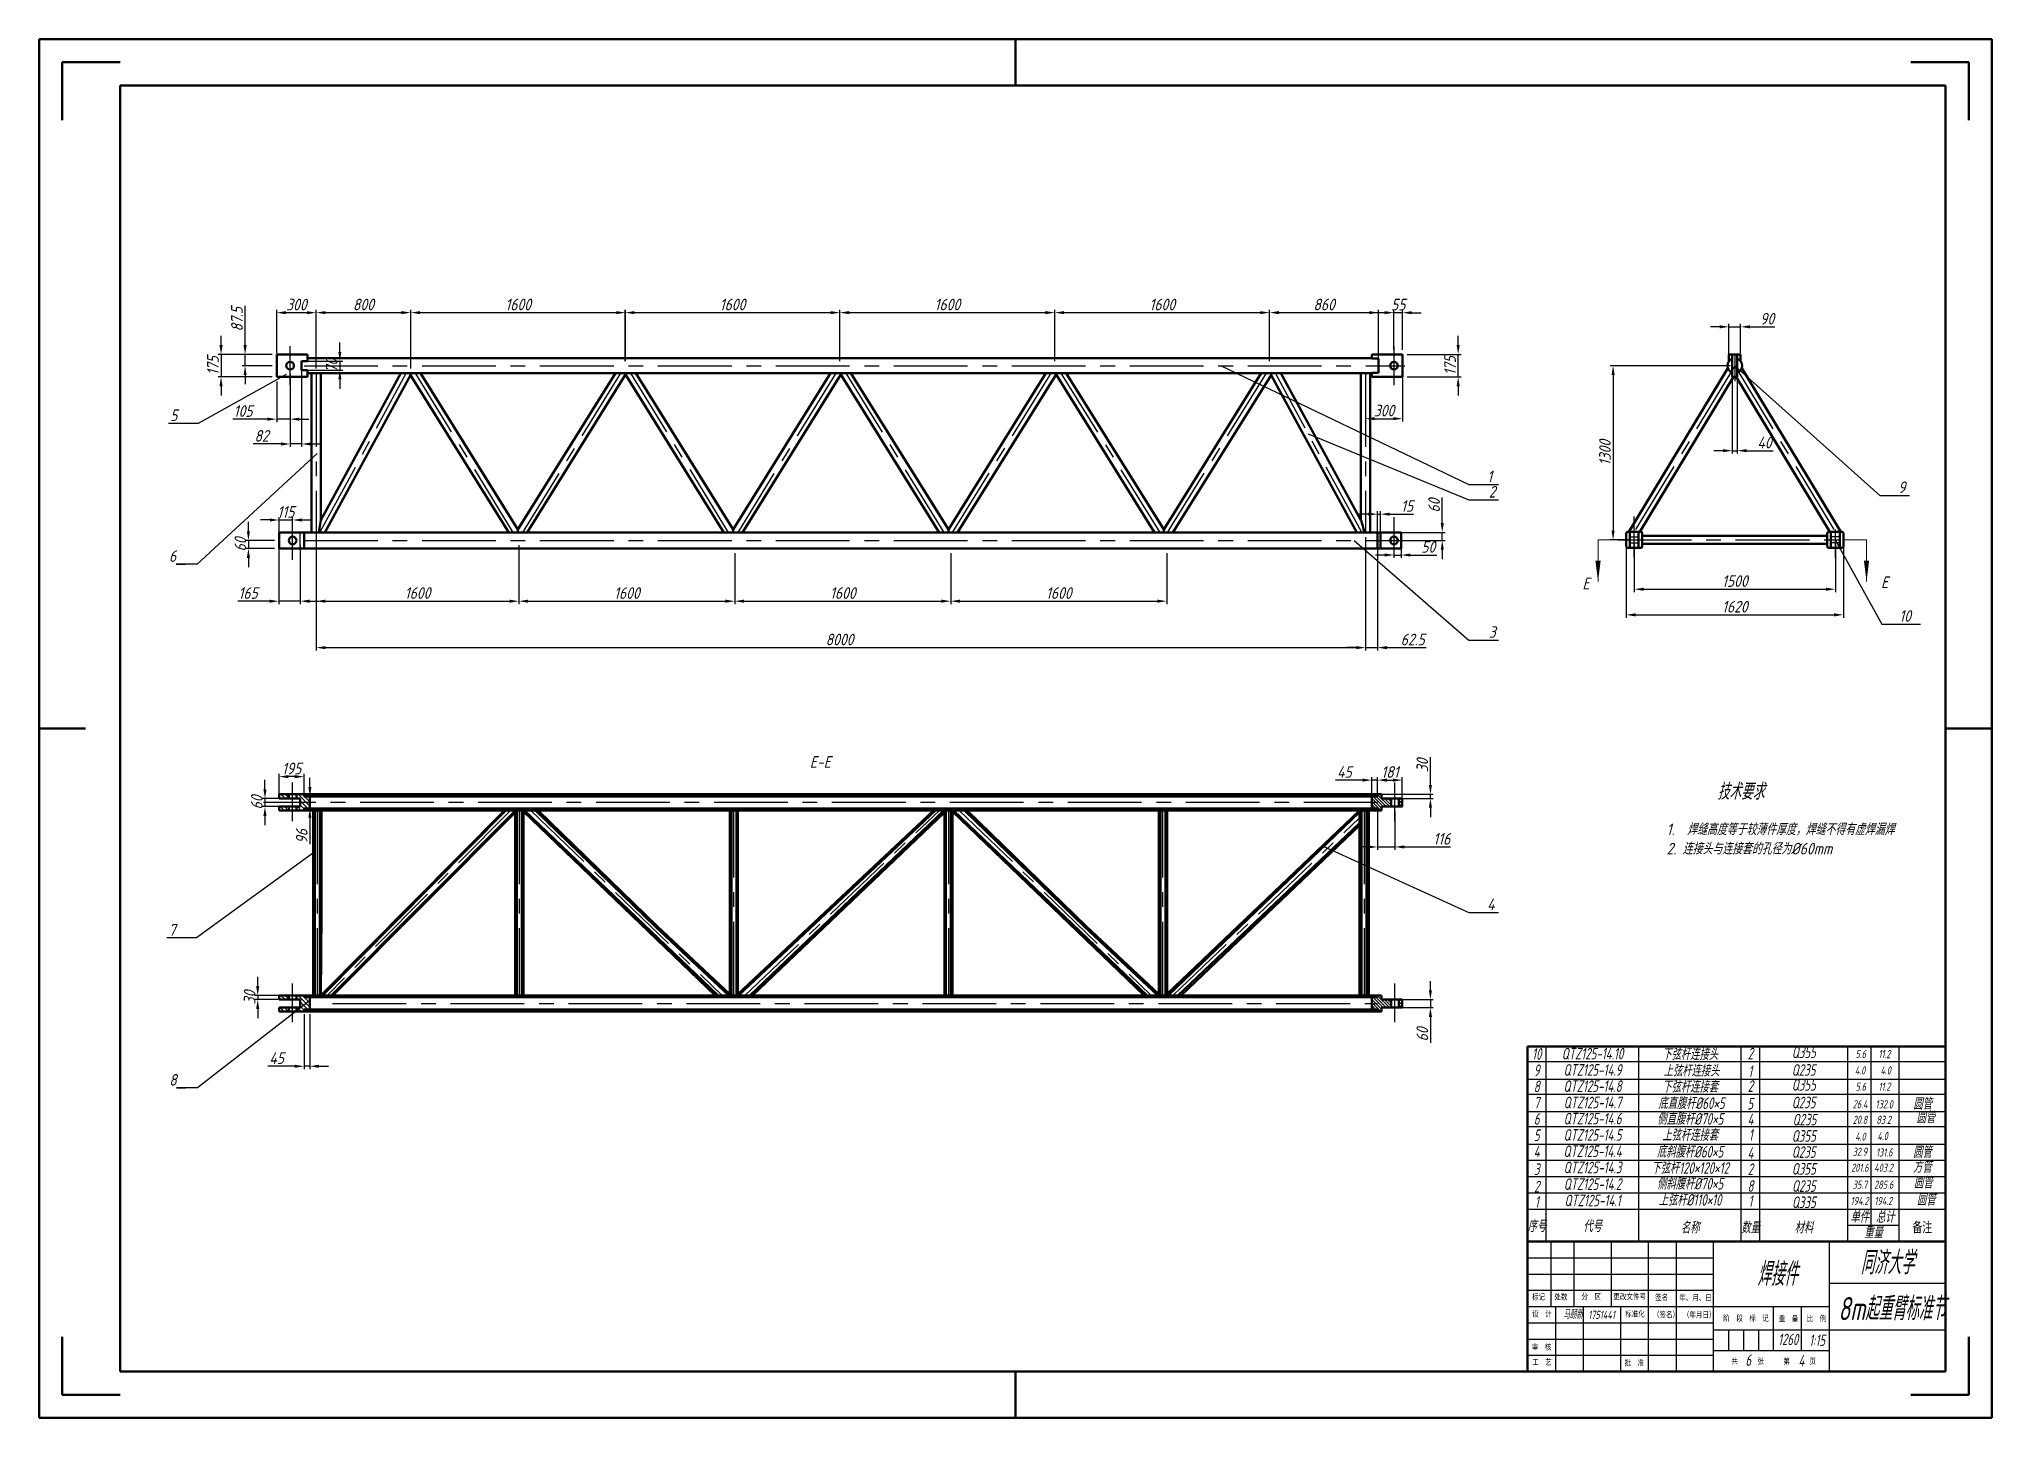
# Model space of a CAD drawing. Header units: millimetres. Extents: x 6124 to 6965, y 1320 to 1914.
import ezdxf
from ezdxf import colors
from ezdxf.entities.mleader import LeaderData, LeaderLine
from ezdxf.math import Vec2, Vec3

# ---------------------------------------------------------------- set-up
doc = ezdxf.new("R2010")
doc.units = ezdxf.units.MM
doc.linetypes.add('ACAD_ISO02W100', pattern=[15, 12, -3])
doc.linetypes.add('CENTER', pattern=[50.8, 31.75, -6.35, 6.35, -6.35])
for name, color, linetype, lineweight in [('中心线层', 1, 'CENTER', 25), ('剖面线', 2, 'Continuous', 15), ('剖面线层', 2, 'Continuous', 25), ('尺寸线层', 3, 'Continuous', 18), ('总内框线', 7, 'Continuous', 50), ('标注层', 3, 'Continuous', 25), ('粗实线', 7, 'Continuous', 50), ('细实线', 7, 'Continuous', 25), ('虚线层', 4, 'ACAD_ISO02W100', 25)]:
    doc.layers.add(name, color=color, linetype=linetype, lineweight=lineweight)
doc.styles.add('5号字', font='gbeitc.shx', dxfattribs={"height": 5, "bigfont": 'gbcbig.shx'})
doc.styles.get("Standard").update_dxf_attribs({"font": 'txt', "bigfont": 'gbcbig.shx'})
doc.styles.add('陈杰（2）', font='gbeitc.shx', dxfattribs={"width": 0.8, "bigfont": 'gbcbig.shx'})
doc.dimstyles.new('ISO-25', dxfattribs={"dimtxt": 2.5, "dimasz": 2.5, "dimexe": 1.25, "dimexo": 0.625, "dimtad": 1, "dimtxsty": 'Standard', "dimcen": 2.5, "dimadec": 0, "dimazin": 0, "dimtfac": 1, "dimtmove": 0, "dimatfit": 3, "dimfxl": 1, "dimarcsym": 0})
pattern_1 = [(45, (-3418.2696, -511.931), (-0.89578055, 0.89578055), [])]
pattern_2 = [(135, (-3418.2696, -511.931), (-0.89578055, -0.89578055), [])]

msp = doc.modelspace()

# ---------------------------------------------------------------- texts
at = {"color": 0, "width": 93.01929, "attachment_point": 1, "style": '陈杰（2）'}
for s, insert, char_height in [('同济大学', (6908.817, 1391.413), 10), ('焊接件', (6864.342, 1386.538), 10), ('{\\fSimSun|b0|i0|c134|p2;标记}', (6767.327, 1372.964), 2.5), ('{\\fSimSun|b0|i0|c134|p2;处数}', (6776.949, 1372.979), 2.5), ('{\\fSimSun|b0|i0|c134|p2;分\u3000区}', (6788.61, 1373.103), 2.5), ('{\\fSimSun|b0|i0|c134|p2;更改文件号}', (6802.344, 1373.048), 2.5), ('{\\fSimSun|b0|i0|c134|p2;签名}', (6820.329, 1372.79), 2.5), ('{\\fSimSun|b0|i0|c134|p2;年、月、日}', (6830.723, 1372.596), 2.5), ('8m起重臂标准节', (6899.199, 1371.644), 10), ('{\\fSimSun|b0|i0|c134|p2;设\u3000计}', (6767.387, 1365.623), 2.5), ('马颐新', (6780.738, 1365.686), 3.5), ('{\\fSimSun|b0|i0|c134|p2;标准化}', (6807.461, 1365.608), 2.5), ('{\\fSimSun|b0|i0|c134|p2;（签名）}', (6819.428, 1365.36), 2.5), ('{\\fSimSun|b0|i0|c134|p2;（年月日）}', (6832.296, 1365.261), 2.5), ('{\\fSimSun|b0|i0|c134|p2;阶\u3000段\u3000标\u3000记}', (6849.677, 1363.776), 2.5), ('{\\fSimSun|b0|i0|c134|p2;重\u3000量}', (6873.559, 1363.547), 2.5), ('{\\fSimSun|b0|i0|c134|p2;比\u3000例}', (6885.611, 1363.617), 2.5), ('{\\fSimSun|b0|i0|c134|p2;审\u3000核}', (6767.183, 1351.354), 2.5), ('{\\fSimSun|b0|i0|c134|p2;共\u3000\u3000\u3000张\u3000\u3000\u3000第\u3000\u3000\u3000页}', (6853.17, 1345.251), 2.5), ('{\\fSimSun|b0|i0|c134|p2;工\u3000艺}', (6767.387, 1344.868), 2.5), ('{\\fSimSun|b0|i0|c134|p2;批\u3000准}', (6807.155, 1344.55), 2.5)]:
    msp.add_mtext(s, dxfattribs=dict(at, insert=insert, char_height=char_height))
at = {"layer": '尺寸线层', "color": 0, "linetype": 'Continuous', "lineweight": 18, "char_height": 5, "width": 3.75231, "attachment_point": 7, "line_spacing_factor": 1.15057, "style": '5号字'}
for insert in [(6917.605, 1676.999), (6789.009, 1676.46)]:
    msp.add_mtext('{\\T1.01;E}', dxfattribs=dict(at, insert=insert))
at = {"layer": '标注层', "color": 0, "attachment_point": 1}
for s, width, gutter_width, insert, char_height, style in [('E-E', 7.46621, 99.965, (6456.295, 1604.592), 5, '5号字'), ('技术要求', 53.91977, 35, (6847.136, 1592.88), 7, '5号字'), ('1751441', 12, 17.5, (6791.516, 1365.684), 3.5, '陈杰（2）'), ('1260', 12, 17.5, (6873.306, 1355.804), 4.9, '陈杰（2）'), ('1:15', 12, 17.5, (6886.656, 1355.46), 4.9, '陈杰（2）'), ('6', 12, 17.5, (6859.239, 1346.89), 4.9, '陈杰（2）'), ('4', 12, 17.5, (6882.07, 1346.653), 4.9, '陈杰（2）')]:
    msp.add_mtext_dynamic_manual_height_columns(s, width=width, gutter_width=gutter_width, heights=[0], dxfattribs=dict(at, insert=insert, char_height=char_height, style=style))
at = {"layer": '标注层', "color": 0, "insert": (6825.265, 1575.605), "char_height": 5, "width": 1462.82411, "attachment_point": 1, "style": '5号字'}
msp.add_mtext('\\A1;1.  焊缝高度等于较薄件厚度，焊缝不得有虚焊漏焊\\P2. 连接头与连接套的孔径为%%C60mm', dxfattribs=at)
at = {"layer": '细实线', "color": 0, "attachment_point": 1, "style": '陈杰（2）'}
for s, width, insert, char_height in [('\\pxqc;10', 7.99951, (6765.342, 1478.827), 5), ('\\pxqc;9', 7.99951, (6765.342, 1471.809), 5), ('\\pxqc;QTZ125-14.10', 44, (6771.386, 1478.95), 5), ('\\pxqc;QTZ125-14.9', 44, (6771.386, 1471.932), 5), ('\\pxqc;上弦杆连接头', 44, (6813.946, 1471.615), 5), ('\\pxqc;下弦杆连接头', 44, (6813.373, 1478.71), 5), ('\\pxqc;2', 8, (6857.372, 1478.997), 5), ('\\pxqc;Q235', 38, (6865.276, 1471.914), 5), ('\\pxqc;Q355', 38, (6865.375, 1479.521), 5), ('\\pxqc;5.6', 8, (6904.886, 1478.024), 3.5), ('\\pxqc;11.2', 8, (6915.092, 1478.01), 3.5), ('\\pxqc;8', 7.99951, (6765.342, 1464.827), 5), ('\\pxqc;QTZ125-14.8', 44, (6771.386, 1464.95), 5), ('\\pxqc;下弦杆连接套', 44, (6813.373, 1464.71), 5), ('\\pxqc;2', 8, (6857.372, 1464.997), 5), ('\\pxqc;1', 8, (6857.273, 1471.391), 5), ('\\pxqc;Q355', 38, (6865.374, 1465.521), 5), ('\\pxqc;4.0', 8, (6904.573, 1470.983), 3.5), ('\\pxqc;5.6', 8, (6904.886, 1464.024), 3.5), ('\\pxqc;11.2', 8, (6915.092, 1464.01), 3.5), ('\\pxqc;4.0', 8, (6915.608, 1470.983), 3.5), ('\\pxqc;7', 7.99951, (6765.342, 1457.809), 5), ('\\pxqc;QTZ125-14.7', 44, (6771.386, 1457.932), 5), ('\\pxqc;底直腹杆%%C60×5', 44, (6813.946, 1457.615), 5), ('\\pxqc;5', 8, (6857.273, 1457.391), 5), ('\\pxqc;Q235', 38, (6865.275, 1457.914), 5), ('\\pxqc;26.4', 7.61802, (6904.787, 1456.417), 3.5), ('\\pxqc;132.0', 8, (6914.993, 1456.404), 3.5), ('\\pxqc;圆管', 44, (6913.475, 1457.374), 5), ('\\pxqc;6', 7.99951, (6765.341, 1450.827), 5), ('\\pxqc;QTZ125-14.6', 44, (6771.385, 1450.95), 5), ('\\pxqc;侧直腹杆%%C70×5', 44, (6813.449, 1450.848), 5), ('\\pxqc;4', 8, (6857.374, 1450.681), 5), ('\\pxqc;Q235', 38, (6865.653, 1450.522), 5), ('\\pxqc;20.8', 8, (6904.556, 1449.715), 3.5), ('\\pxqc;83.2', 8, (6914.762, 1449.702), 3.5), ('圆管', 44, (6932.859, 1451.519), 5), ('\\pxqc;5', 7.99951, (6765.341, 1443.809), 5), ('\\pxqc;QTZ125-14.5', 44, (6771.385, 1443.932), 5), ('\\pxqc;上弦杆连接套', 44, (6813.374, 1443.89), 5), ('\\pxqc;1', 8, (6857.474, 1443.92), 5), ('\\pxqc;Q355', 38, (6865.374, 1443.501), 5), ('\\pxqc;4.0', 8, (6904.751, 1442.493), 3.5), ('\\pxqc;4.0', 8, (6914.305, 1442.684), 3.5), ('\\pxqc;4', 7.99951, (6765.341, 1436.809), 5), ('\\pxqc;QTZ125-14.4', 44, (6771.385, 1436.932), 5), ('\\pxqc;QTZ125-14.3', 44, (6771.385, 1429.932), 5), ('\\pxqc;下弦杆120×120×12', 44, (6813.372, 1429.692), 5), ('\\pxqc;底斜腹杆%%C60×5', 44, (6813.372, 1436.692), 5), ('\\pxqc;4', 8, (6857.371, 1436.177), 5), ('\\pxqc;Q235', 37.99984, (6865.296, 1436.565), 5), ('\\pxqc;32.9', 8, (6904.481, 1435.948), 3.5), ('\\pxqc;131.6', 8, (6915.004, 1435.635), 3.5), ('\\pxqc;方管', 44, (6913.373, 1430.116), 5), ('\\pxqc;圆管', 44, (6913.373, 1436.523), 5), ('\\pxqc;3', 7.99951, (6765.373, 1429.168), 5), ('\\pxqc;2', 7.99967, (6765.373, 1421.704), 5), ('\\pxqc;QTZ125-14.2', 44, (6771.384, 1422.745), 5), ('\\pxqc;侧斜腹杆%%C70×5', 44, (6813.37, 1422.931), 5), ('\\pxqc;2', 8, (6857.371, 1429.177), 5), ('\\pxqc;8', 8, (6857.37, 1421.926), 5), ('\\pxqc;Q355', 38, (6865.37, 1429.319), 5), ('\\pxqc;Q235', 37.99984, (6865.371, 1421.926), 5), ('\\pxqc;201.6', 8, (6904.497, 1429.086), 3.5), ('\\pxqc;35.7', 8, (6904.556, 1421.785), 3.5), ('\\pxqc;285.6', 8, (6914.763, 1421.772), 3.5), ('\\pxqc;403.2', 8, (6914.703, 1429.073), 3.5), ('\\pxqc;圆管', 44, (6913.731, 1423.395), 5), ('\\pxqc;1', 7.99984, (6765.373, 1415.083), 5), ('\\pxqc;QTZ125-14.1', 44, (6771.383, 1415.719), 5), ('\\pxqc;上弦杆%%C110×10', 44, (6813.37, 1415.962), 5), ('\\pxqc;1', 7.99984, (6857.372, 1415.484), 5), ('\\pxqc;Q335', 37.99984, (6865.371, 1414.926), 5), ('\\pxqc;194.2', 7.99984, (6904.395, 1414.788), 3.5), ('\\pxqc;194.2', 7.99984, (6914.601, 1414.775), 3.5), ('圆管', 44, (6933.017, 1416.045), 5), ('\\pxqc;序号', 8, (6765.373, 1404.624), 5), ('\\pxqc;代号', 40, (6773.373, 1404.624), 5), ('\\pxqc;名称', 44, (6813.373, 1404.043), 5), ('\\pxqc;数量', 7.99967, (6857.373, 1404.043), 5), ('\\pxqc;材料', 37.99967, (6865.373, 1404.043), 5), ('\\pxqc;单件', 10, (6903.373, 1408.603), 5), ('\\pxqc;总计', 11.99984, (6913.373, 1408.603), 5), ('\\pxqc;重量', 21.99984, (6903.327, 1401.985), 5)]:
    msp.add_mtext_dynamic_manual_height_columns(s, width=width, gutter_width=17.5, heights=[0], dxfattribs=dict(at, insert=insert, char_height=char_height))
at = {"layer": '细实线', "color": 0, "insert": (6925.373, 1404.047), "char_height": 5, "attachment_point": 1}
msp.add_mtext_dynamic_manual_height_columns('\\pxqc;备注', width=19.99984, gutter_width=17.5, heights=[0], dxfattribs=at)

# ---------------------------------------------------------------- blocks, each defined once
blk = doc.blocks.new('*D17')
at = {"layer": 'Defpoints', "color": 0, "transparency": 16777216}
for p in [(6243.7, 1697.51), (6331, 1697.51), (6331, 1671.37)]:
    blk.add_point(p, dxfattribs=at)
at = {"layer": '标注层', "color": 0, "lineweight": -2, "transparency": 16777216}
for p, q in [((6243.7, 1695.51), (6243.7, 1670.12)), ((6331, 1695.51), (6331, 1670.12)), ((6247.7, 1671.37), (6327, 1671.37))]:
    blk.add_line(p, q, dxfattribs=at)
at = {"layer": '标注层', "color": 0, "transparency": 16777216}
for points in [[(6247.7, 1672.03), (6247.7, 1670.7), (6243.7, 1671.37)], [(6327, 1672.03), (6327, 1670.7), (6331, 1671.37)]]:
    blk.add_solid(points, dxfattribs=at)
at = {"layer": '标注层', "color": 0, "transparency": 16777216, "insert": (6287.35, 1674.87), "char_height": 5, "attachment_point": 5, "style": '5号字'}
blk.add_mtext('1600', dxfattribs=at)
blk = doc.blocks.new('*D14')
at = {"layer": 'Defpoints', "color": 0, "transparency": 16777216}
for p in [(6695.59, 1700.98), (6243.7, 1697.51), (6695.59, 1651.35)]:
    blk.add_point(p, dxfattribs=at)
at = {"layer": '标注层', "color": 0, "lineweight": -2, "transparency": 16777216}
for p, q in [((6695.59, 1698.98), (6695.59, 1650.1)), ((6243.7, 1695.51), (6243.7, 1650.1)), ((6247.7, 1651.35), (6691.59, 1651.35))]:
    blk.add_line(p, q, dxfattribs=at)
at = {"layer": '标注层', "color": 0, "transparency": 16777216}
for points in [[(6247.7, 1652.02), (6247.7, 1650.69), (6243.7, 1651.35)], [(6691.59, 1652.02), (6691.59, 1650.69), (6695.59, 1651.35)]]:
    blk.add_solid(points, dxfattribs=at)
at = {"layer": '标注层', "color": 0, "transparency": 16777216, "insert": (6469.09, 1654.85), "char_height": 5, "attachment_point": 5, "style": '5号字'}
blk.add_mtext('8000', dxfattribs=at)
blk = doc.blocks.new('*D18')
at = {"layer": 'Defpoints', "color": 0, "transparency": 16777216}
for p in [(6331, 1695.31), (6423.97, 1694.04), (6423.97, 1671.37)]:
    blk.add_point(p, dxfattribs=at)
at = {"layer": '标注层', "color": 0, "lineweight": -2, "transparency": 16777216}
for p, q in [((6331, 1693.31), (6331, 1670.12)), ((6423.97, 1692.04), (6423.97, 1670.12)), ((6335, 1671.37), (6419.97, 1671.37))]:
    blk.add_line(p, q, dxfattribs=at)
at = {"layer": '标注层', "color": 0, "transparency": 16777216}
for points in [[(6335, 1672.04), (6335, 1670.7), (6331, 1671.37)], [(6419.97, 1672.04), (6419.97, 1670.7), (6423.97, 1671.37)]]:
    blk.add_solid(points, dxfattribs=at)
at = {"layer": '标注层', "color": 0, "transparency": 16777216, "insert": (6377.49, 1674.87), "char_height": 5, "attachment_point": 5, "style": '5号字'}
blk.add_mtext('1600', dxfattribs=at)
blk = doc.blocks.new('*D9')
at = {"layer": 'Defpoints', "color": 0, "transparency": 16777216}
for p in [(6423.97, 1694.04), (6516.98, 1694.04), (6516.98, 1671.37)]:
    blk.add_point(p, dxfattribs=at)
at = {"layer": '标注层', "color": 0, "lineweight": -2, "transparency": 16777216}
for p, q in [((6423.97, 1692.04), (6423.97, 1670.12)), ((6516.98, 1692.04), (6516.98, 1670.12)), ((6427.97, 1671.37), (6512.98, 1671.37))]:
    blk.add_line(p, q, dxfattribs=at)
at = {"layer": '标注层', "color": 0, "transparency": 16777216}
for points in [[(6427.97, 1672.04), (6427.97, 1670.7), (6423.97, 1671.37)], [(6512.98, 1672.04), (6512.98, 1670.7), (6516.98, 1671.37)]]:
    blk.add_solid(points, dxfattribs=at)
at = {"layer": '标注层', "color": 0, "transparency": 16777216, "insert": (6470.48, 1674.87), "char_height": 5, "attachment_point": 5, "style": '5号字'}
blk.add_mtext('1600', dxfattribs=at)
blk = doc.blocks.new('*D10')
at = {"layer": 'Defpoints', "color": 0, "transparency": 16777216}
for p in [(6516.98, 1694.04), (6609.98, 1694.04), (6609.98, 1671.37)]:
    blk.add_point(p, dxfattribs=at)
at = {"layer": '标注层', "color": 0, "lineweight": -2, "transparency": 16777216}
for p, q in [((6516.98, 1692.04), (6516.98, 1670.12)), ((6609.98, 1692.04), (6609.98, 1670.12)), ((6520.98, 1671.37), (6605.98, 1671.37))]:
    blk.add_line(p, q, dxfattribs=at)
at = {"layer": '标注层', "color": 0, "transparency": 16777216}
for points in [[(6520.98, 1672.04), (6520.98, 1670.7), (6516.98, 1671.37)], [(6605.98, 1672.04), (6605.98, 1670.7), (6609.98, 1671.37)]]:
    blk.add_solid(points, dxfattribs=at)
at = {"layer": '标注层', "color": 0, "transparency": 16777216, "insert": (6563.48, 1674.87), "char_height": 5, "attachment_point": 5, "style": '5号字'}
blk.add_mtext('1600', dxfattribs=at)
blk = doc.blocks.new('*D15')
at = {"layer": 'Defpoints', "color": 0, "transparency": 16777216}
for p in [(6284.42, 1795.67), (6243.7, 1769.64), (6284.42, 1769.64)]:
    blk.add_point(p, dxfattribs=at)
at = {"layer": '标注层', "color": 0, "lineweight": -2, "transparency": 16777216}
for p, q in [((6243.7, 1771.64), (6243.7, 1796.92)), ((6247.7, 1795.67), (6280.42, 1795.67)), ((6284.42, 1771.64), (6284.42, 1796.92))]:
    blk.add_line(p, q, dxfattribs=at)
at = {"layer": '标注层', "color": 0, "transparency": 16777216}
for points in [[(6247.7, 1796.33), (6247.7, 1795), (6243.7, 1795.67)], [(6280.42, 1796.33), (6280.42, 1795), (6284.42, 1795.67)]]:
    blk.add_solid(points, dxfattribs=at)
at = {"layer": '标注层', "color": 0, "transparency": 16777216, "insert": (6264.06, 1799.17), "char_height": 5, "attachment_point": 5, "style": '5号字'}
blk.add_mtext('800', dxfattribs=at)
blk = doc.blocks.new('*D16')
at = {"layer": 'Defpoints', "color": 0, "transparency": 16777216}
for p in [(6376.95, 1795.67), (6284.42, 1772.82), (6376.95, 1772.82)]:
    blk.add_point(p, dxfattribs=at)
at = {"layer": '标注层', "color": 0, "lineweight": -2, "transparency": 16777216}
for p, q in [((6284.42, 1774.82), (6284.42, 1796.92)), ((6288.42, 1795.67), (6372.95, 1795.67)), ((6376.95, 1774.82), (6376.95, 1796.92))]:
    blk.add_line(p, q, dxfattribs=at)
at = {"layer": '标注层', "color": 0, "transparency": 16777216}
for points in [[(6288.42, 1796.33), (6288.42, 1795), (6284.42, 1795.67)], [(6372.95, 1796.33), (6372.95, 1795), (6376.95, 1795.67)]]:
    blk.add_solid(points, dxfattribs=at)
at = {"layer": '标注层', "color": 0, "transparency": 16777216, "insert": (6330.68, 1799.17), "char_height": 5, "attachment_point": 5, "style": '5号字'}
blk.add_mtext('1600', dxfattribs=at)
blk = doc.blocks.new('*D11')
at = {"layer": 'Defpoints', "color": 0, "transparency": 16777216}
for p in [(6469.25, 1795.67), (6376.72, 1772.82), (6469.25, 1772.82)]:
    blk.add_point(p, dxfattribs=at)
at = {"layer": '标注层', "color": 0, "lineweight": -2, "transparency": 16777216}
for p, q in [((6376.72, 1774.82), (6376.72, 1796.92)), ((6380.72, 1795.67), (6465.25, 1795.67)), ((6469.25, 1774.82), (6469.25, 1796.92))]:
    blk.add_line(p, q, dxfattribs=at)
at = {"layer": '标注层', "color": 0, "transparency": 16777216}
for points in [[(6380.72, 1796.33), (6380.72, 1795), (6376.72, 1795.67)], [(6465.25, 1796.33), (6465.25, 1795), (6469.25, 1795.67)]]:
    blk.add_solid(points, dxfattribs=at)
at = {"layer": '标注层', "color": 0, "transparency": 16777216, "insert": (6422.98, 1799.17), "char_height": 5, "attachment_point": 5, "style": '5号字'}
blk.add_mtext('1600', dxfattribs=at)
blk = doc.blocks.new('*D12')
at = {"layer": 'Defpoints', "color": 0, "transparency": 16777216}
for p in [(6561.78, 1795.67), (6469.25, 1772.82), (6561.78, 1772.82)]:
    blk.add_point(p, dxfattribs=at)
at = {"layer": '标注层', "color": 0, "lineweight": -2, "transparency": 16777216}
for p, q in [((6469.25, 1774.82), (6469.25, 1796.92)), ((6473.25, 1795.67), (6557.78, 1795.67)), ((6561.78, 1774.82), (6561.78, 1796.92))]:
    blk.add_line(p, q, dxfattribs=at)
at = {"layer": '标注层', "color": 0, "transparency": 16777216}
for points in [[(6473.25, 1796.33), (6473.25, 1795), (6469.25, 1795.67)], [(6557.78, 1796.33), (6557.78, 1795), (6561.78, 1795.67)]]:
    blk.add_solid(points, dxfattribs=at)
at = {"layer": '标注层', "color": 0, "transparency": 16777216, "insert": (6515.52, 1799.17), "char_height": 5, "attachment_point": 5, "style": '5号字'}
blk.add_mtext('1600', dxfattribs=at)
blk = doc.blocks.new('*D13')
at = {"layer": 'Defpoints', "color": 0, "transparency": 16777216}
for p in [(6654.31, 1795.67), (6561.78, 1772.82), (6654.31, 1772.82)]:
    blk.add_point(p, dxfattribs=at)
at = {"layer": '标注层', "color": 0, "lineweight": -2, "transparency": 16777216}
for p, q in [((6561.78, 1774.82), (6561.78, 1796.92)), ((6565.78, 1795.67), (6650.31, 1795.67)), ((6654.31, 1774.82), (6654.31, 1796.92))]:
    blk.add_line(p, q, dxfattribs=at)
at = {"layer": '标注层', "color": 0, "transparency": 16777216}
for points in [[(6565.78, 1796.33), (6565.78, 1795), (6561.78, 1795.67)], [(6650.31, 1796.33), (6650.31, 1795), (6654.31, 1795.67)]]:
    blk.add_solid(points, dxfattribs=at)
at = {"layer": '标注层', "color": 0, "transparency": 16777216, "insert": (6608.05, 1799.17), "char_height": 5, "attachment_point": 5, "style": '5号字'}
blk.add_mtext('1600', dxfattribs=at)
blk = doc.blocks.new('*D20')
at = {"layer": 'Defpoints', "color": 0, "transparency": 16777216}
for p in [(6811.34, 1697.78), (6897.93, 1697.78), (6897.93, 1676.52)]:
    blk.add_point(p, dxfattribs=at)
at = {"layer": '标注层', "color": 0, "lineweight": -2, "transparency": 16777216}
for p, q in [((6811.34, 1695.78), (6811.34, 1675.27)), ((6897.93, 1695.78), (6897.93, 1675.27)), ((6815.34, 1676.52), (6893.93, 1676.52))]:
    blk.add_line(p, q, dxfattribs=at)
at = {"layer": '标注层', "color": 0, "transparency": 16777216}
for points in [[(6815.34, 1677.19), (6815.34, 1675.85), (6811.34, 1676.52)], [(6893.93, 1677.19), (6893.93, 1675.85), (6897.93, 1676.52)]]:
    blk.add_solid(points, dxfattribs=at)
at = {"layer": '标注层', "color": 0, "transparency": 16777216, "insert": (6854.63, 1680.02), "char_height": 5, "attachment_point": 5, "style": '5号字'}
blk.add_mtext('1500', dxfattribs=at)
blk = doc.blocks.new('*D21')
at = {"layer": 'Defpoints', "color": 0, "transparency": 16777216}
for p in [(6854.63, 1772.82), (6802.23, 1697.78), (6811.34, 1697.78)]:
    blk.add_point(p, dxfattribs=at)
at = {"layer": '标注层', "color": 0, "lineweight": -2, "transparency": 16777216}
for p, q in [((6852.63, 1772.82), (6800.98, 1772.82)), ((6802.23, 1768.82), (6802.23, 1701.78)), ((6809.34, 1697.78), (6800.98, 1697.78))]:
    blk.add_line(p, q, dxfattribs=at)
at = {"layer": '标注层', "color": 0, "transparency": 16777216}
for points in [[(6801.56, 1768.82), (6802.89, 1768.82), (6802.23, 1772.82)], [(6801.56, 1701.78), (6802.89, 1701.78), (6802.23, 1697.78)]]:
    blk.add_solid(points, dxfattribs=at)
at = {"layer": '标注层', "color": 0, "transparency": 16777216, "insert": (6798.73, 1735.3), "char_height": 5, "attachment_point": 5, "rotation": 90, "style": '5号字'}
blk.add_mtext('1300', dxfattribs=at)
blk = doc.blocks.new('_None')
blk = doc.blocks.new('*D22')
at = {"layer": 'Defpoints', "color": 0, "transparency": 16777216}
for p in [(6695.59, 1769.64), (6711.54, 1769.64), (6711.54, 1749.99)]:
    blk.add_point(p, dxfattribs=at)
at = {"layer": '标注层', "color": 0, "lineweight": -2, "transparency": 16777216}
for p, q in [((6695.59, 1767.64), (6695.59, 1748.74)), ((6711.54, 1767.64), (6711.54, 1748.74)), ((6699.59, 1749.99), (6707.54, 1749.99))]:
    blk.add_line(p, q, dxfattribs=at)
at = {"layer": '标注层', "color": 0, "transparency": 16777216}
for points in [[(6699.59, 1750.66), (6699.59, 1749.33), (6695.59, 1749.99)], [(6707.54, 1750.66), (6707.54, 1749.33), (6711.54, 1749.99)]]:
    blk.add_solid(points, dxfattribs=at)
at = {"layer": '标注层', "color": 0, "transparency": 16777216, "insert": (6703.57, 1753.49), "char_height": 5, "attachment_point": 5, "style": '5号字'}
blk.add_mtext('300', dxfattribs=at)
blk = doc.blocks.new('*D23')
at = {"layer": 'Defpoints', "color": 0, "transparency": 16777216}
for p in [(6711.54, 1777.66), (6735.51, 1777.66), (6711.54, 1767.98)]:
    blk.add_point(p, dxfattribs=at)
at = {"layer": '标注层', "color": 0, "lineweight": -2, "transparency": 16777216}
for p, q in [((6735.51, 1781.66), (6735.51, 1785.66)), ((6713.54, 1777.66), (6736.76, 1777.66)), ((6735.51, 1767.98), (6735.51, 1777.66)), ((6713.54, 1767.98), (6736.76, 1767.98)), ((6735.51, 1763.98), (6735.51, 1759.98))]:
    blk.add_line(p, q, dxfattribs=at)
at = {"layer": '标注层', "color": 0, "transparency": 16777216}
for points in [[(6734.84, 1781.66), (6736.17, 1781.66), (6735.51, 1777.66)], [(6734.84, 1763.98), (6736.17, 1763.98), (6735.51, 1767.98)]]:
    blk.add_solid(points, dxfattribs=at)
at = {"layer": '标注层', "color": 0, "transparency": 16777216, "insert": (6732.01, 1772.82), "char_height": 5, "attachment_point": 5, "rotation": 90, "style": '5号字'}
blk.add_mtext('175', dxfattribs=at)
blk = doc.blocks.new('*D24')
at = {"layer": 'Defpoints', "color": 0, "transparency": 16777216}
for p in [(6707.84, 1795.65), (6707.84, 1777.66), (6711.54, 1777.66)]:
    blk.add_point(p, dxfattribs=at)
at = {"layer": '标注层', "color": 0, "lineweight": -2, "transparency": 16777216}
for p, q in [((6703.84, 1795.65), (6699.84, 1795.65)), ((6707.84, 1779.66), (6707.84, 1796.9)), ((6711.54, 1795.65), (6707.84, 1795.65)), ((6711.54, 1779.66), (6711.54, 1796.9)), ((6715.54, 1795.65), (6719.54, 1795.65))]:
    blk.add_line(p, q, dxfattribs=at)
at = {"layer": '标注层', "color": 0, "transparency": 16777216}
for points in [[(6703.84, 1796.32), (6703.84, 1794.98), (6707.84, 1795.65)], [(6715.54, 1796.32), (6715.54, 1794.98), (6711.54, 1795.65)]]:
    blk.add_solid(points, dxfattribs=at)
at = {"layer": '标注层', "color": 0, "transparency": 16777216, "insert": (6709.69, 1799.15), "char_height": 5, "attachment_point": 5, "style": '5号字'}
blk.add_mtext('55', dxfattribs=at)
blk = doc.blocks.new('*D25')
at = {"layer": 'Defpoints', "color": 0, "transparency": 16777216}
for p in [(6707.84, 1694.04), (6707.84, 1691.26), (6710.97, 1697.51)]:
    blk.add_point(p, dxfattribs=at)
at = {"layer": '标注层', "color": 0, "lineweight": -2, "transparency": 16777216}
for p, q in [((6703.84, 1691.26), (6699.84, 1691.26)), ((6707.84, 1692.04), (6707.84, 1690.01)), ((6707.84, 1691.26), (6710.97, 1691.26)), ((6710.97, 1695.51), (6710.97, 1690.01)), ((6714.97, 1691.26), (6726.28, 1691.26))]:
    blk.add_line(p, q, dxfattribs=at)
at = {"layer": '标注层', "color": 0, "transparency": 16777216}
for points in [[(6703.84, 1691.93), (6703.84, 1690.59), (6707.84, 1691.26)], [(6714.97, 1691.93), (6714.97, 1690.59), (6710.97, 1691.26)]]:
    blk.add_solid(points, dxfattribs=at)
at = {"layer": '标注层', "color": 0, "transparency": 16777216, "insert": (6722.62, 1694.76), "char_height": 5, "attachment_point": 5, "style": '5号字'}
blk.add_mtext('50', dxfattribs=at)
blk = doc.blocks.new('*D19')
at = {"layer": 'Defpoints', "color": 0, "transparency": 16777216}
for p in [(6700.79, 1708.86), (6700.79, 1697.51), (6702.07, 1698.75)]:
    blk.add_point(p, dxfattribs=at)
at = {"layer": '标注层', "color": 0, "lineweight": -2, "transparency": 16777216}
for p, q in [((6696.79, 1708.86), (6692.79, 1708.86)), ((6700.79, 1699.51), (6700.79, 1710.11)), ((6700.79, 1708.86), (6702.07, 1708.86)), ((6702.07, 1700.75), (6702.07, 1710.11)), ((6706.07, 1708.86), (6716.34, 1708.86))]:
    blk.add_line(p, q, dxfattribs=at)
at = {"layer": '标注层', "color": 0, "transparency": 16777216}
for points in [[(6696.79, 1709.52), (6696.79, 1708.19), (6700.79, 1708.86)], [(6706.07, 1709.52), (6706.07, 1708.19), (6702.07, 1708.86)]]:
    blk.add_solid(points, dxfattribs=at)
at = {"layer": '标注层', "color": 0, "transparency": 16777216, "insert": (6713.47, 1712.36), "char_height": 5, "attachment_point": 5, "style": '5号字'}
blk.add_mtext('15', dxfattribs=at)
blk = doc.blocks.new('*D26')
at = {"layer": 'Defpoints', "color": 0, "transparency": 16777216}
for p in [(6707.84, 1700.98), (6728.66, 1700.98), (6707.84, 1697.51)]:
    blk.add_point(p, dxfattribs=at)
at = {"layer": '标注层', "color": 0, "lineweight": -2, "transparency": 16777216}
for p, q in [((6728.66, 1704.98), (6728.66, 1716.09)), ((6709.84, 1700.98), (6729.91, 1700.98)), ((6728.66, 1697.51), (6728.66, 1700.98)), ((6709.84, 1697.51), (6729.91, 1697.51)), ((6728.66, 1693.51), (6728.66, 1689.51))]:
    blk.add_line(p, q, dxfattribs=at)
at = {"layer": '标注层', "color": 0, "transparency": 16777216}
for points in [[(6727.99, 1704.98), (6729.33, 1704.98), (6728.66, 1700.98)], [(6727.99, 1693.51), (6729.33, 1693.51), (6728.66, 1697.51)]]:
    blk.add_solid(points, dxfattribs=at)
at = {"layer": '标注层', "color": 0, "transparency": 16777216, "insert": (6725.16, 1712.53), "char_height": 5, "attachment_point": 5, "rotation": 90, "style": '5号字'}
blk.add_mtext('60', dxfattribs=at)
blk = doc.blocks.new('*D27')
at = {"layer": 'Defpoints', "color": 0, "transparency": 16777216}
for p in [(6807.88, 1697.78), (6901.39, 1697.78), (6901.39, 1665.48)]:
    blk.add_point(p, dxfattribs=at)
at = {"layer": '标注层', "color": 0, "lineweight": -2, "transparency": 16777216}
for p, q in [((6807.88, 1695.78), (6807.88, 1664.23)), ((6901.39, 1695.78), (6901.39, 1664.23)), ((6811.88, 1665.48), (6897.39, 1665.48))]:
    blk.add_line(p, q, dxfattribs=at)
at = {"layer": '标注层', "color": 0, "transparency": 16777216}
for points in [[(6811.88, 1666.14), (6811.88, 1664.81), (6807.88, 1665.48)], [(6897.39, 1666.14), (6897.39, 1664.81), (6901.39, 1665.48)]]:
    blk.add_solid(points, dxfattribs=at)
at = {"layer": '标注层', "color": 0, "transparency": 16777216, "insert": (6854.63, 1668.98), "char_height": 5, "attachment_point": 5, "style": '5号字'}
blk.add_mtext('1620', dxfattribs=at)
blk = doc.blocks.new('*D28')
at = {"layer": 'Defpoints', "color": 0, "transparency": 16777216}
for p in [(6853.57, 1775.81), (6855.7, 1774.64), (6855.7, 1736.2)]:
    blk.add_point(p, dxfattribs=at)
at = {"layer": '标注层', "color": 0, "lineweight": -2, "transparency": 16777216}
for p, q in [((6853.57, 1773.81), (6853.57, 1734.95)), ((6855.7, 1772.64), (6855.7, 1734.95)), ((6849.57, 1736.2), (6845.57, 1736.2)), ((6853.57, 1736.2), (6855.7, 1736.2)), ((6859.7, 1736.2), (6871.11, 1736.2))]:
    blk.add_line(p, q, dxfattribs=at)
at = {"layer": '标注层', "color": 0, "transparency": 16777216}
for points in [[(6849.57, 1736.87), (6849.57, 1735.54), (6853.57, 1736.2)], [(6859.7, 1736.87), (6859.7, 1735.54), (6855.7, 1736.2)]]:
    blk.add_solid(points, dxfattribs=at)
at = {"layer": '标注层', "color": 0, "transparency": 16777216, "insert": (6867.41, 1739.7), "char_height": 5, "attachment_point": 5, "style": '5号字'}
blk.add_mtext('40 ', dxfattribs=at)
blk = doc.blocks.new('*D30')
at = {"layer": 'Defpoints', "color": 0, "transparency": 16777216}
for p in [(6226.71, 1795.65), (6226.71, 1776.01), (6243.7, 1776.01)]:
    blk.add_point(p, dxfattribs=at)
at = {"layer": '标注层', "color": 0, "lineweight": -2, "transparency": 16777216}
for p, q in [((6226.71, 1778.01), (6226.71, 1796.9)), ((6239.7, 1795.65), (6230.71, 1795.65)), ((6243.7, 1778.01), (6243.7, 1796.9))]:
    blk.add_line(p, q, dxfattribs=at)
at = {"layer": '标注层', "color": 0, "transparency": 16777216}
for points in [[(6230.71, 1796.32), (6230.71, 1794.98), (6226.71, 1795.65)], [(6239.7, 1796.32), (6239.7, 1794.98), (6243.7, 1795.65)]]:
    blk.add_solid(points, dxfattribs=at)
at = {"layer": '标注层', "color": 0, "transparency": 16777216, "insert": (6235.2, 1799.15), "char_height": 5, "attachment_point": 5, "style": '5号字'}
blk.add_mtext('300', dxfattribs=at)
blk = doc.blocks.new('*D31')
at = {"layer": 'Defpoints', "color": 0, "transparency": 16777216}
for p in [(6226.71, 1777.66), (6202.74, 1767.98), (6226.71, 1767.98)]:
    blk.add_point(p, dxfattribs=at)
at = {"layer": '标注层', "color": 0, "lineweight": -2, "transparency": 16777216}
for p, q in [((6202.74, 1781.66), (6202.74, 1785.66)), ((6224.71, 1777.66), (6201.49, 1777.66)), ((6202.74, 1777.66), (6202.74, 1767.98)), ((6224.71, 1767.98), (6201.49, 1767.98)), ((6202.74, 1763.98), (6202.74, 1759.98))]:
    blk.add_line(p, q, dxfattribs=at)
at = {"layer": '标注层', "color": 0, "transparency": 16777216}
for points in [[(6202.07, 1781.66), (6203.41, 1781.66), (6202.74, 1777.66)], [(6202.07, 1763.98), (6203.41, 1763.98), (6202.74, 1767.98)]]:
    blk.add_solid(points, dxfattribs=at)
at = {"layer": '标注层', "color": 0, "transparency": 16777216, "insert": (6199.24, 1772.82), "char_height": 5, "attachment_point": 5, "rotation": 90, "style": '5号字'}
blk.add_mtext('175', dxfattribs=at)
blk = doc.blocks.new('*D32')
at = {"layer": 'Defpoints', "color": 0, "transparency": 16777216}
for p in [(6213.1, 1777.66), (6226.71, 1777.66), (6226.71, 1772.82)]:
    blk.add_point(p, dxfattribs=at)
at = {"layer": '标注层', "color": 0, "lineweight": -2, "transparency": 16777216}
for p, q in [((6213.1, 1781.66), (6213.1, 1798.59)), ((6224.71, 1777.66), (6211.85, 1777.66)), ((6213.1, 1772.82), (6213.1, 1777.66)), ((6224.71, 1772.82), (6211.85, 1772.82)), ((6213.1, 1768.82), (6213.1, 1764.82))]:
    blk.add_line(p, q, dxfattribs=at)
at = {"layer": '标注层', "color": 0, "transparency": 16777216}
for points in [[(6212.43, 1781.66), (6213.76, 1781.66), (6213.1, 1777.66)], [(6212.43, 1768.82), (6213.76, 1768.82), (6213.1, 1772.82)]]:
    blk.add_solid(points, dxfattribs=at)
at = {"layer": '标注层', "color": 0, "transparency": 16777216, "insert": (6209.6, 1792.8), "char_height": 5, "attachment_point": 5, "rotation": 90, "style": '5号字'}
blk.add_mtext('87.5', dxfattribs=at)
blk = doc.blocks.new('*D33')
at = {"layer": 'Defpoints', "color": 0, "transparency": 16777216}
for p in [(6226.71, 1767.98), (6232.5, 1767.98), (6232.5, 1749.78)]:
    blk.add_point(p, dxfattribs=at)
at = {"layer": '标注层', "color": 0, "lineweight": -2, "transparency": 16777216}
for p, q in [((6226.71, 1765.98), (6226.71, 1748.53)), ((6232.5, 1765.98), (6232.5, 1748.53)), ((6222.71, 1749.78), (6207.87, 1749.78)), ((6232.5, 1749.78), (6226.71, 1749.78)), ((6236.5, 1749.78), (6240.5, 1749.78))]:
    blk.add_line(p, q, dxfattribs=at)
at = {"layer": '标注层', "color": 0, "transparency": 16777216}
for points in [[(6222.71, 1750.44), (6222.71, 1749.11), (6226.71, 1749.78)], [(6236.5, 1750.44), (6236.5, 1749.11), (6232.5, 1749.78)]]:
    blk.add_solid(points, dxfattribs=at)
at = {"layer": '标注层', "color": 0, "transparency": 16777216, "insert": (6212.21, 1753.28), "char_height": 5, "attachment_point": 5, "style": '5号字'}
blk.add_mtext('105', dxfattribs=at)
blk = doc.blocks.new('*D34')
at = {"layer": 'Defpoints', "color": 0, "transparency": 16777216}
for p in [(6232.5, 1771.17), (6237.46, 1772.82), (6237.46, 1739.08)]:
    blk.add_point(p, dxfattribs=at)
at = {"layer": '标注层', "color": 0, "lineweight": -2, "transparency": 16777216}
for p, q in [((6232.5, 1769.17), (6232.5, 1737.83)), ((6237.46, 1770.82), (6237.46, 1737.83)), ((6228.5, 1739.08), (6216.52, 1739.08)), ((6237.46, 1739.08), (6232.5, 1739.08)), ((6241.46, 1739.08), (6245.46, 1739.08))]:
    blk.add_line(p, q, dxfattribs=at)
at = {"layer": '标注层', "color": 0, "transparency": 16777216}
for points in [[(6228.5, 1739.75), (6228.5, 1738.41), (6232.5, 1739.08)], [(6241.46, 1739.75), (6241.46, 1738.41), (6237.46, 1739.08)]]:
    blk.add_solid(points, dxfattribs=at)
at = {"layer": '标注层', "color": 0, "transparency": 16777216, "insert": (6220.18, 1742.58), "char_height": 5, "attachment_point": 5, "style": '5号字'}
blk.add_mtext('82', dxfattribs=at)
blk = doc.blocks.new('*D29')
at = {"layer": 'Defpoints', "color": 0, "transparency": 16777216}
for p in [(6237.05, 1774.77), (6237.46, 1770.88), (6253.91, 1770.88)]:
    blk.add_point(p, dxfattribs=at)
at = {"layer": '标注层', "color": 0, "lineweight": -2, "transparency": 16777216}
for p, q in [((6239.05, 1774.77), (6255.16, 1774.77)), ((6253.91, 1778.77), (6253.91, 1782.77)), ((6253.91, 1774.77), (6253.91, 1770.88)), ((6239.46, 1770.88), (6255.16, 1770.88)), ((6253.91, 1766.88), (6253.91, 1762.88))]:
    blk.add_line(p, q, dxfattribs=at)
at = {"layer": '标注层', "color": 0, "transparency": 16777216}
for points in [[(6253.24, 1778.77), (6254.57, 1778.77), (6253.91, 1774.77)], [(6253.24, 1766.88), (6254.57, 1766.88), (6253.91, 1770.88)]]:
    blk.add_solid(points, dxfattribs=at)
at = {"layer": '标注层', "color": 0, "transparency": 16777216, "insert": (6250.41, 1772.82), "char_height": 5, "attachment_point": 5, "rotation": 90, "style": '5号字'}
blk.add_mtext('70', dxfattribs=at)
blk = doc.blocks.new('*D35')
at = {"layer": 'Defpoints', "color": 0, "transparency": 16777216}
for p in [(6233.54, 1706.34), (6227.76, 1694.04), (6233.54, 1694.04)]:
    blk.add_point(p, dxfattribs=at)
at = {"layer": '标注层', "color": 0, "lineweight": -2, "transparency": 16777216}
for p, q in [((6227.76, 1696.04), (6227.76, 1707.59)), ((6233.54, 1696.04), (6233.54, 1707.59)), ((6223.76, 1706.34), (6219.76, 1706.34)), ((6227.76, 1706.34), (6233.54, 1706.34)), ((6237.54, 1706.34), (6241.54, 1706.34))]:
    blk.add_line(p, q, dxfattribs=at)
at = {"layer": '标注层', "color": 0, "transparency": 16777216}
for points in [[(6223.76, 1707), (6223.76, 1705.67), (6227.76, 1706.34)], [(6237.54, 1707), (6237.54, 1705.67), (6233.54, 1706.34)]]:
    blk.add_solid(points, dxfattribs=at)
at = {"layer": '标注层', "color": 0, "transparency": 16777216, "insert": (6230.65, 1709.84), "char_height": 5, "attachment_point": 5, "style": '5号字'}
blk.add_mtext('115', dxfattribs=at)
blk = doc.blocks.new('*D36')
at = {"layer": 'Defpoints', "color": 0, "transparency": 16777216}
for p in [(6214.54, 1694.04), (6227.76, 1697.51), (6227.76, 1694.04)]:
    blk.add_point(p, dxfattribs=at)
at = {"layer": '标注层', "color": 0, "lineweight": -2, "transparency": 16777216}
for p, q in [((6214.54, 1701.51), (6214.54, 1705.51)), ((6225.76, 1697.51), (6213.29, 1697.51)), ((6225.76, 1694.04), (6213.29, 1694.04)), ((6214.54, 1697.51), (6214.54, 1694.04)), ((6214.54, 1690.04), (6214.54, 1686.04))]:
    blk.add_line(p, q, dxfattribs=at)
at = {"layer": '标注层', "color": 0, "transparency": 16777216}
for points in [[(6213.87, 1701.51), (6215.2, 1701.51), (6214.54, 1697.51)], [(6213.87, 1690.04), (6215.2, 1690.04), (6214.54, 1694.04)]]:
    blk.add_solid(points, dxfattribs=at)
at = {"layer": '标注层', "color": 0, "transparency": 16777216, "insert": (6211.04, 1695.78), "char_height": 5, "attachment_point": 5, "rotation": 90, "style": '5号字'}
blk.add_mtext('60', dxfattribs=at)
blk = doc.blocks.new('*D39')
at = {"layer": 'Defpoints', "color": 0, "transparency": 16777216}
for p in [(6240.97, 1587.27), (6240.97, 1582.05), (6241.01, 1582.05)]:
    blk.add_point(p, dxfattribs=at)
at = {"layer": '标注层', "color": 0, "lineweight": -2, "transparency": 16777216}
for p, q in [((6241.01, 1591.27), (6241.01, 1595.27)), ((6241.01, 1587.27), (6241.01, 1582.05)), ((6242.97, 1587.27), (6242.26, 1587.27)), ((6242.97, 1582.05), (6242.26, 1582.05)), ((6241.01, 1578.05), (6241.01, 1566.7))]:
    blk.add_line(p, q, dxfattribs=at)
at = {"layer": '标注层', "color": 0, "transparency": 16777216}
for points in [[(6240.34, 1591.27), (6241.67, 1591.27), (6241.01, 1587.27)], [(6240.34, 1578.05), (6241.67, 1578.05), (6241.01, 1582.05)]]:
    blk.add_solid(points, dxfattribs=at)
at = {"layer": '标注层', "color": 0, "transparency": 16777216, "insert": (6237.51, 1570.05), "char_height": 5, "attachment_point": 5, "rotation": 90, "style": '5号字'}
blk.add_mtext('96', dxfattribs=at)
blk = doc.blocks.new('*D37')
at = {"layer": 'Defpoints', "color": 0, "transparency": 16777216}
for p in [(6221.65, 1582.89), (6230.24, 1586.36), (6231.87, 1582.89)]:
    blk.add_point(p, dxfattribs=at)
at = {"layer": '标注层', "color": 0, "lineweight": -2, "transparency": 16777216}
for p, q in [((6221.65, 1590.36), (6221.65, 1594.36)), ((6228.24, 1586.36), (6220.4, 1586.36)), ((6229.87, 1582.89), (6220.4, 1582.89)), ((6221.65, 1586.36), (6221.65, 1582.89)), ((6221.65, 1578.89), (6221.65, 1574.89))]:
    blk.add_line(p, q, dxfattribs=at)
at = {"layer": '标注层', "color": 0, "transparency": 16777216}
for points in [[(6220.99, 1590.36), (6222.32, 1590.36), (6221.65, 1586.36)], [(6220.99, 1578.89), (6222.32, 1578.89), (6221.65, 1582.89)]]:
    blk.add_solid(points, dxfattribs=at)
at = {"layer": '标注层', "color": 0, "transparency": 16777216, "insert": (6218.15, 1584.63), "char_height": 5, "attachment_point": 5, "rotation": 90, "style": '5号字'}
blk.add_mtext('60', dxfattribs=at)
blk = doc.blocks.new('*D38')
at = {"layer": 'Defpoints', "color": 0, "transparency": 16777216}
for p in [(6218.53, 1499.74), (6229.31, 1499.74), (6229.67, 1501.55)]:
    blk.add_point(p, dxfattribs=at)
at = {"layer": '标注层', "color": 0, "lineweight": -2, "transparency": 16777216}
for p, q in [((6218.53, 1505.55), (6218.53, 1509.55)), ((6227.67, 1501.55), (6217.28, 1501.55)), ((6227.31, 1499.74), (6217.28, 1499.74)), ((6218.53, 1501.55), (6218.53, 1499.74)), ((6218.53, 1495.74), (6218.53, 1491.74))]:
    blk.add_line(p, q, dxfattribs=at)
at = {"layer": '标注层', "color": 0, "transparency": 16777216}
for points in [[(6217.86, 1505.55), (6219.19, 1505.55), (6218.53, 1501.55)], [(6217.86, 1495.74), (6219.19, 1495.74), (6218.53, 1499.74)]]:
    blk.add_solid(points, dxfattribs=at)
at = {"layer": '标注层', "color": 0, "transparency": 16777216, "insert": (6215.03, 1500.64), "char_height": 5, "attachment_point": 5, "rotation": 90, "style": '5号字'}
blk.add_mtext('30', dxfattribs=at)
blk = doc.blocks.new('*D40')
at = {"layer": 'Defpoints', "color": 0, "transparency": 16777216}
for p in [(6238.5, 1495.42), (6240.97, 1495.42), (6238.5, 1471.02)]:
    blk.add_point(p, dxfattribs=at)
at = {"layer": '标注层', "color": 0, "lineweight": -2, "transparency": 16777216}
for p, q in [((6238.5, 1493.42), (6238.5, 1469.77)), ((6240.97, 1493.42), (6240.97, 1469.77)), ((6234.5, 1471.02), (6222.87, 1471.02)), ((6240.97, 1471.02), (6238.5, 1471.02)), ((6244.97, 1471.02), (6248.97, 1471.02))]:
    blk.add_line(p, q, dxfattribs=at)
at = {"layer": '标注层', "color": 0, "transparency": 16777216}
for points in [[(6234.5, 1471.69), (6234.5, 1470.35), (6238.5, 1471.02)], [(6244.97, 1471.69), (6244.97, 1470.35), (6240.97, 1471.02)]]:
    blk.add_solid(points, dxfattribs=at)
at = {"layer": '标注层', "color": 0, "transparency": 16777216, "insert": (6226.69, 1474.52), "char_height": 5, "attachment_point": 5, "style": '5号字'}
blk.add_mtext('45', dxfattribs=at)
blk = doc.blocks.new('*D41')
at = {"layer": 'Defpoints', "color": 0, "transparency": 16777216}
for p in [(6711.41, 1594.29), (6700.79, 1588.18), (6711.41, 1582.9)]:
    blk.add_point(p, dxfattribs=at)
at = {"layer": '标注层', "color": 0, "lineweight": -2, "transparency": 16777216}
for p, q in [((6700.79, 1590.18), (6700.79, 1595.54)), ((6704.79, 1594.29), (6707.41, 1594.29)), ((6711.41, 1584.9), (6711.41, 1595.54))]:
    blk.add_line(p, q, dxfattribs=at)
at = {"layer": '标注层', "color": 0, "transparency": 16777216}
for points in [[(6704.79, 1594.95), (6704.79, 1593.62), (6700.79, 1594.29)], [(6707.41, 1594.95), (6707.41, 1593.62), (6711.41, 1594.29)]]:
    blk.add_solid(points, dxfattribs=at)
at = {"layer": '标注层', "color": 0, "transparency": 16777216, "insert": (6706.1, 1597.79), "char_height": 5, "attachment_point": 5, "style": '5号字'}
blk.add_mtext('181', dxfattribs=at)
blk = doc.blocks.new('*D42')
at = {"layer": 'Defpoints', "color": 0, "transparency": 16777216}
for p in [(6699.95, 1588.18), (6702.51, 1586.36), (6723.56, 1586.36)]:
    blk.add_point(p, dxfattribs=at)
at = {"layer": '标注层', "color": 0, "lineweight": -2, "transparency": 16777216}
for p, q in [((6723.56, 1592.18), (6723.56, 1604.23)), ((6701.95, 1588.18), (6724.81, 1588.18)), ((6704.51, 1586.36), (6724.81, 1586.36)), ((6723.56, 1586.36), (6723.56, 1588.18)), ((6723.56, 1582.36), (6723.56, 1578.36))]:
    blk.add_line(p, q, dxfattribs=at)
at = {"layer": '标注层', "color": 0, "transparency": 16777216}
for points in [[(6722.89, 1592.18), (6724.22, 1592.18), (6723.56, 1588.18)], [(6722.89, 1582.36), (6724.22, 1582.36), (6723.56, 1586.36)]]:
    blk.add_solid(points, dxfattribs=at)
at = {"layer": '标注层', "color": 0, "transparency": 16777216, "insert": (6720.06, 1600.58), "char_height": 5, "attachment_point": 5, "rotation": 90, "style": '5号字'}
blk.add_mtext('30', dxfattribs=at)
blk = doc.blocks.new('*D43')
at = {"layer": 'Defpoints', "color": 0, "transparency": 16777216}
for p in [(6708.28, 1499.74), (6708.28, 1496.28), (6723.56, 1496.28)]:
    blk.add_point(p, dxfattribs=at)
at = {"layer": '标注层', "color": 0, "lineweight": -2, "transparency": 16777216}
for p, q in [((6723.56, 1503.74), (6723.56, 1507.74)), ((6710.28, 1499.74), (6724.81, 1499.74)), ((6723.56, 1499.74), (6723.56, 1496.28)), ((6710.28, 1496.28), (6724.81, 1496.28)), ((6723.56, 1492.28), (6723.56, 1481.17))]:
    blk.add_line(p, q, dxfattribs=at)
at = {"layer": '标注层', "color": 0, "transparency": 16777216}
for points in [[(6722.89, 1503.74), (6724.22, 1503.74), (6723.56, 1499.74)], [(6722.89, 1492.28), (6724.22, 1492.28), (6723.56, 1496.28)]]:
    blk.add_solid(points, dxfattribs=at)
at = {"layer": '标注层', "color": 0, "transparency": 16777216, "insert": (6720.06, 1484.72), "char_height": 5, "attachment_point": 5, "rotation": 90, "style": '5号字'}
blk.add_mtext('60', dxfattribs=at)
blk = doc.blocks.new('*D44')
at = {"layer": 'Defpoints', "color": 0, "transparency": 16777216}
for p in [(6700.79, 1582.9), (6708.28, 1582.9), (6700.79, 1565.49)]:
    blk.add_point(p, dxfattribs=at)
at = {"layer": '标注层', "color": 0, "lineweight": -2, "transparency": 16777216}
for p, q in [((6700.79, 1580.9), (6700.79, 1564.24)), ((6708.28, 1580.9), (6708.28, 1564.24)), ((6696.79, 1565.49), (6692.79, 1565.49)), ((6700.79, 1565.49), (6708.28, 1565.49)), ((6712.28, 1565.49), (6732.17, 1565.49))]:
    blk.add_line(p, q, dxfattribs=at)
at = {"layer": '标注层', "color": 0, "transparency": 16777216}
for points in [[(6696.79, 1566.16), (6696.79, 1564.83), (6700.79, 1565.49)], [(6712.28, 1566.16), (6712.28, 1564.83), (6708.28, 1565.49)]]:
    blk.add_solid(points, dxfattribs=at)
at = {"layer": '标注层', "color": 0, "transparency": 16777216, "insert": (6728.41, 1568.99), "char_height": 5, "attachment_point": 5, "style": '5号字'}
blk.add_mtext('116', dxfattribs=at)
blk = doc.blocks.new('*D45')
at = {"layer": 'Defpoints', "color": 0, "transparency": 16777216}
for p in [(6695.59, 1697.51), (6700.79, 1697.51), (6695.59, 1651.35)]:
    blk.add_point(p, dxfattribs=at)
at = {"layer": '标注层', "color": 0, "lineweight": -2, "transparency": 16777216}
for p, q in [((6695.59, 1695.51), (6695.59, 1650.1)), ((6700.79, 1695.51), (6700.79, 1650.1)), ((6691.59, 1651.35), (6687.59, 1651.35)), ((6695.59, 1651.35), (6700.79, 1651.35)), ((6704.79, 1651.35), (6721.71, 1651.35))]:
    blk.add_line(p, q, dxfattribs=at)
at = {"layer": '标注层', "color": 0, "transparency": 16777216}
for points in [[(6691.59, 1652.02), (6691.59, 1650.69), (6695.59, 1651.35)], [(6704.79, 1652.02), (6704.79, 1650.69), (6700.79, 1651.35)]]:
    blk.add_solid(points, dxfattribs=at)
at = {"layer": '标注层', "color": 0, "transparency": 16777216, "insert": (6715.92, 1654.85), "char_height": 5, "attachment_point": 5, "rotation": 359.9987, "style": '5号字'}
blk.add_mtext('62.5', dxfattribs=at)
blk = doc.blocks.new('*D46')
at = {"layer": 'Defpoints', "color": 0, "transparency": 16777216}
for p in [(6698.31, 1594.29), (6698.31, 1584.71), (6700.79, 1584.71)]:
    blk.add_point(p, dxfattribs=at)
at = {"layer": '标注层', "color": 0, "lineweight": -2, "transparency": 16777216}
for p, q in [((6694.31, 1594.29), (6682.69, 1594.29)), ((6698.31, 1586.71), (6698.31, 1595.54)), ((6700.79, 1594.29), (6698.31, 1594.29)), ((6700.79, 1586.71), (6700.79, 1595.54)), ((6704.79, 1594.29), (6708.79, 1594.29))]:
    blk.add_line(p, q, dxfattribs=at)
at = {"layer": '标注层', "color": 0, "transparency": 16777216}
for points in [[(6694.31, 1594.95), (6694.31, 1593.62), (6698.31, 1594.29)], [(6704.79, 1594.95), (6704.79, 1593.62), (6700.79, 1594.29)]]:
    blk.add_solid(points, dxfattribs=at)
at = {"layer": '标注层', "color": 0, "transparency": 16777216, "insert": (6686.5, 1597.79), "char_height": 5, "attachment_point": 5, "style": '5号字'}
blk.add_mtext('45', dxfattribs=at)
blk = doc.blocks.new('*D48')
at = {"layer": 'Defpoints', "color": 0, "transparency": 16777216}
for p in [(6227.75, 1595.78), (6227.75, 1586.36), (6238.5, 1586.36)]:
    blk.add_point(p, dxfattribs=at)
at = {"layer": '标注层', "color": 0, "lineweight": -2, "transparency": 16777216}
for p, q in [((6227.75, 1588.36), (6227.75, 1597.03)), ((6234.5, 1595.78), (6231.75, 1595.78)), ((6238.5, 1588.36), (6238.5, 1597.03))]:
    blk.add_line(p, q, dxfattribs=at)
at = {"layer": '标注层', "color": 0, "transparency": 16777216}
for points in [[(6231.75, 1596.45), (6231.75, 1595.11), (6227.75, 1595.78)], [(6234.5, 1596.45), (6234.5, 1595.11), (6238.5, 1595.78)]]:
    blk.add_solid(points, dxfattribs=at)
at = {"layer": '标注层', "color": 0, "transparency": 16777216, "insert": (6233.12, 1599.28), "char_height": 5, "attachment_point": 5, "style": '5号字'}
blk.add_mtext('195', dxfattribs=at)
blk = doc.blocks.new('*D49')
at = {"layer": 'Defpoints', "color": 0, "transparency": 16777216}
for p in [(6227.63, 1697.18), (6236.85, 1697.18), (6236.85, 1671.37)]:
    blk.add_point(p, dxfattribs=at)
at = {"layer": '标注层', "color": 0, "lineweight": -2, "transparency": 16777216}
for p, q in [((6227.63, 1695.18), (6227.63, 1670.12)), ((6236.85, 1695.18), (6236.85, 1670.12)), ((6223.63, 1671.37), (6210.03, 1671.37)), ((6236.85, 1671.37), (6227.63, 1671.37)), ((6240.85, 1671.37), (6244.85, 1671.37))]:
    blk.add_line(p, q, dxfattribs=at)
at = {"layer": '标注层', "color": 0, "transparency": 16777216}
for points in [[(6223.63, 1672.03), (6223.63, 1670.7), (6227.63, 1671.37)], [(6240.85, 1672.03), (6240.85, 1670.7), (6236.85, 1671.37)]]:
    blk.add_solid(points, dxfattribs=at)
at = {"layer": '标注层', "color": 0, "transparency": 16777216, "insert": (6214.37, 1674.87), "char_height": 5, "attachment_point": 5, "style": '5号字'}
blk.add_mtext('165', dxfattribs=at)
blk = doc.blocks.new('*D53')
at = {"layer": 'Defpoints', "color": 0, "transparency": 16777216}
for p in [(6701.2, 1795.67), (6654.31, 1772.82), (6701.2, 1772.82)]:
    blk.add_point(p, dxfattribs=at)
at = {"layer": '标注层', "color": 0, "lineweight": -2, "transparency": 16777216}
for p, q in [((6654.31, 1774.82), (6654.31, 1796.92)), ((6658.31, 1795.67), (6697.2, 1795.67)), ((6701.2, 1774.82), (6701.2, 1796.92))]:
    blk.add_line(p, q, dxfattribs=at)
at = {"layer": '标注层', "color": 0, "transparency": 16777216}
for points in [[(6658.31, 1796.33), (6658.31, 1795), (6654.31, 1795.67)], [(6697.2, 1796.33), (6697.2, 1795), (6701.2, 1795.67)]]:
    blk.add_solid(points, dxfattribs=at)
at = {"layer": '标注层', "color": 0, "transparency": 16777216, "insert": (6677.76, 1799.17), "char_height": 5, "attachment_point": 5, "style": '5号字'}
blk.add_mtext('860', dxfattribs=at)
blk = doc.blocks.new('*D57')
at = {"layer": 'Defpoints', "color": 0, "transparency": 16777216}
for p in [(6857.14, 1789.55), (6852.12, 1775.62), (6857.14, 1776.21)]:
    blk.add_point(p, dxfattribs=at)
at = {"layer": '标注层', "color": 0, "lineweight": -2, "transparency": 16777216}
for p, q in [((6848.12, 1789.55), (6844.12, 1789.55)), ((6852.12, 1777.62), (6852.12, 1790.8)), ((6852.12, 1789.55), (6857.14, 1789.55)), ((6857.14, 1778.21), (6857.14, 1790.8)), ((6861.14, 1789.55), (6871.93, 1789.55))]:
    blk.add_line(p, q, dxfattribs=at)
at = {"layer": '标注层', "color": 0, "transparency": 16777216}
for points in [[(6848.12, 1790.22), (6848.12, 1788.88), (6852.12, 1789.55)], [(6861.14, 1790.22), (6861.14, 1788.88), (6857.14, 1789.55)]]:
    blk.add_solid(points, dxfattribs=at)
at = {"layer": '标注层', "color": 0, "transparency": 16777216, "insert": (6868.54, 1793.05), "char_height": 5, "attachment_point": 5, "style": '5号字'}
blk.add_mtext('90', dxfattribs=at)

# ---------------------------------------------------------------- dimensions: what is measured, and where the dimension line sits
at = {"layer": '标注层', "color": 0}
for base, p1, p2, text, picture, middle in [((6226.706, 1795.652), (6243.698, 1776.008), (6226.706, 1776.008), '300', '*D30', (6235.202, 1799.152)), ((6284.416, 1795.665), (6243.698, 1769.635), (6284.416, 1769.635), '800', '*D15', (6264.057, 1799.165)), ((6376.948, 1795.665), (6284.416, 1772.822), (6376.948, 1772.822), '1600', '*D16', (6330.682, 1799.165)), ((6469.25, 1795.665), (6376.718, 1772.822), (6469.25, 1772.822), '1600', '*D11', (6422.984, 1799.165)), ((6561.781, 1795.665), (6469.25, 1772.822), (6561.781, 1772.822), '1600', '*D12', (6515.516, 1799.165)), ((6654.313, 1795.665), (6561.781, 1772.822), (6654.313, 1772.822), '1600', '*D13', (6608.047, 1799.165)), ((6701.202, 1795.665), (6654.313, 1772.822), (6701.202, 1772.822), '860', '*D53', (6677.757, 1799.165)), ((6857.142, 1789.549), (6852.123, 1775.623), (6857.142, 1776.215), '90', '*D57', (6868.538, 1793.049)), ((6331.004, 1671.368), (6243.698, 1697.513), (6331.004, 1697.512), '1600', '*D17', (6287.351, 1674.868)), ((6423.974, 1671.372), (6331.004, 1695.31), (6423.974, 1694.04), '1600', '*D18', (6377.489, 1674.872)), ((6516.979, 1671.369), (6423.974, 1694.04), (6516.979, 1694.041), '1600', '*D9', (6470.476, 1674.869)), ((6609.983, 1671.37), (6516.979, 1694.041), (6609.983, 1694.042), '1600', '*D10', (6563.481, 1674.87)), ((6901.389, 1665.477), (6807.876, 1697.781), (6901.389, 1697.781), '1620', '*D27', (6854.633, 1668.977)), ((6227.748, 1595.781), (6238.499, 1586.359), (6227.748, 1586.358), '195', '*D48', (6233.123, 1599.281)), ((6698.313, 1594.286), (6700.788, 1584.714), (6698.313, 1584.714), '45', '*D46', (6686.5, 1597.786)), ((6711.409, 1594.286), (6700.788, 1588.179), (6711.409, 1582.899), '181', '*D41', (6706.099, 1597.786)), ((6238.499, 1471.02), (6240.974, 1495.418), (6238.499, 1495.418), '45', '*D40', (6226.686, 1474.52))]:
    dim = msp.add_linear_dim(base=base, p1=p1, p2=p2, text=text, dimstyle='ISO-25', override={"dimtxt": 15, "dimasz": 4, "dimexo": 2, "dimgap": 1, "dimdsep": 46, "dimtxsty": '5号字'}, dxfattribs=at)
    dim.commit()
    dim.dimension.update_dxf_attribs({"geometry": picture, "text_midpoint": middle})
for base, p1, p2, text, picture, middle in [((6707.84, 1795.652), (6711.542, 1777.662), (6707.84, 1777.662), '55', '*D24', (6709.691, 1795.652)), ((6855.698, 1736.204), (6853.568, 1775.813), (6855.698, 1774.635), '40 ', '*D28', (6867.406, 1736.204)), ((6232.497, 1749.775), (6226.706, 1767.981), (6232.497, 1767.981), '105', '*D33', (6212.207, 1749.775)), ((6237.46, 1739.081), (6232.497, 1771.167), (6237.46, 1772.822), '82', '*D34', (6220.181, 1739.081)), ((6233.542, 1706.338), (6227.758, 1694.04), (6233.542, 1694.042), '115', '*D35', (6230.65, 1706.338)), ((6700.788, 1708.858), (6702.065, 1698.754), (6700.788, 1697.513), '15', '*D19', (6713.465, 1708.858)), ((6695.589, 1651.353), (6243.698, 1697.513), (6695.589, 1700.983), '8000', '*D14', (6469.093, 1651.353)), ((6236.847, 1671.368), (6227.634, 1697.185), (6236.847, 1697.185), '165', '*D49', (6214.367, 1671.368)), ((6707.84, 1691.259), (6710.968, 1697.513), (6707.84, 1694.044), '50', '*D25', (6722.625, 1691.259)), ((6897.925, 1676.52), (6811.34, 1697.781), (6897.925, 1697.781), '1500', '*D20', (6854.633, 1676.52)), ((6700.788, 1565.494), (6708.281, 1582.899), (6700.788, 1582.899), '116', '*D44', (6728.406, 1565.494))]:
    dim = msp.add_linear_dim(base=base, p1=p1, p2=p2, text=text, dimstyle='ISO-25', override={"dimtxt": 15, "dimasz": 4, "dimexo": 2, "dimgap": 1, "dimdsep": 46, "dimtxsty": '5号字'}, dxfattribs=at)
    dim.commit()
    dim.dimension.update_dxf_attribs({"geometry": picture, "text_midpoint": middle, "dimtype": 160})
for base, p1, p2, angle, text, picture, middle, dimtype in [((6213.098, 1777.662), (6226.706, 1772.822), (6226.706, 1777.662), 90, '87.5', '*D32', (6213.098, 1792.796), 160), ((6253.908, 1770.876), (6237.047, 1774.767), (6237.46, 1770.876), 90, '70', '*D29', (6253.908, 1772.822), 160), ((6802.225, 1697.781), (6854.633, 1772.822), (6811.34, 1697.781), 90, '1300', '*D21', (6802.225, 1735.302), 160), ((6728.661, 1700.983), (6707.84, 1697.513), (6707.84, 1700.983), 90, '60', '*D26', (6728.661, 1712.535), 160), ((6214.535, 1694.04), (6227.758, 1697.511), (6227.76, 1694.04), 90, '60', '*D36', (6214.535, 1695.776), 160), ((6695.588, 1651.353), (6700.788, 1697.507), (6695.589, 1697.507), 179.998704, '62.5', '*D45', (6715.92, 1651.352), 161), ((6723.558, 1586.364), (6699.946, 1588.179), (6702.506, 1586.364), 90, '30', '*D42', (6723.558, 1600.579), 160), ((6221.653, 1582.893), (6230.245, 1586.358), (6231.873, 1582.893), 90, '60', '*D37', (6221.653, 1584.626), 160), ((6241.007, 1582.047), (6240.974, 1587.266), (6240.974, 1582.047), 90, '96', '*D39', (6241.007, 1570.047), 160), ((6218.527, 1499.735), (6229.675, 1501.55), (6229.312, 1499.735), 90, '30', '*D38', (6218.527, 1500.643), 160)]:
    dim = msp.add_linear_dim(base=base, p1=p1, p2=p2, angle=angle, text=text, dimstyle='ISO-25', override={"dimtxt": 15, "dimasz": 4, "dimexo": 2, "dimgap": 1, "dimdsep": 46, "dimtxsty": '5号字'}, dxfattribs=at)
    dim.commit()
    dim.dimension.update_dxf_attribs({"geometry": picture, "text_midpoint": middle, "dimtype": dimtype})
for base, p1, p2, angle, text, picture, middle in [((6202.74, 1767.981), (6226.706, 1777.662), (6226.706, 1767.981), 90, '175', '*D31', (6199.24, 1772.822)), ((6735.508, 1777.662), (6711.542, 1767.981), (6711.542, 1777.662), 270, '175', '*D23', (6732.008, 1772.822)), ((6711.542, 1749.992), (6695.589, 1769.635), (6711.542, 1769.636), 180, '300', '*D22', (6703.566, 1753.492)), ((6723.558, 1496.275), (6708.281, 1499.74), (6708.281, 1496.275), 90, '60', '*D43', (6720.058, 1484.723))]:
    dim = msp.add_linear_dim(base=base, p1=p1, p2=p2, angle=angle, text=text, dimstyle='ISO-25', override={"dimtxt": 15, "dimasz": 4, "dimexo": 2, "dimgap": 1, "dimdsep": 46, "dimtxsty": '5号字'}, dxfattribs=at)
    dim.commit()
    dim.dimension.update_dxf_attribs({"geometry": picture, "text_midpoint": middle})

# ---------------------------------------------------------------- hatches: boundary and pattern name
at = {"layer": '剖面线'}
h = msp.add_hatch(dxfattribs=at)
h.set_pattern_fill('ANSI31', color=0, scale=0.399)
h.set_pattern_definition(pattern_1)
h.paths.add_polyline_path([(6700.788, 1495.423), (6238.499, 1495.423), (6238.499, 1494.62), (6261.821, 1494.62), (6700.788, 1494.625)])
h.paths.add_polyline_path([(6700.788, 1501.555), (6697.034, 1501.555), (6610.638, 1501.555), (6606.141, 1501.555), (6518.24, 1501.555), (6513.743, 1501.555), (6431.645, 1501.555), (6415.541, 1501.555), (6333.443, 1501.555), (6328.946, 1501.555), (6251.799, 1501.555), (6238.499, 1501.555), (6238.499, 1500.757), (6700.788, 1500.757)])
h.paths.add_polyline_path([(6700.788, 1582.047), (6238.499, 1582.047), (6238.499, 1581.244), (6251.799, 1581.249), (6323.143, 1581.249), (6339.247, 1581.249), (6421.345, 1581.249), (6425.841, 1581.249), (6507.939, 1581.249), (6524.043, 1581.249), (6606.141, 1581.249), (6610.638, 1581.249), (6697.034, 1581.249), (6700.788, 1581.249)])
h.paths.add_polyline_path([(6700.788, 1588.179), (6242.694, 1588.179), (6238.499, 1588.179), (6238.499, 1587.323), (6700.788, 1587.266)])
h = msp.add_hatch(dxfattribs=at)
h.set_pattern_fill('ANSI31', color=0, scale=0.399, angle=90)
h.set_pattern_definition(pattern_2)
h.paths.add_polyline_path([(6329.462, 1580.318), (6329.477, 1580.357), (6329.496, 1580.405), (6329.523, 1580.472), (6329.556, 1580.557), (6329.597, 1580.661), (6329.645, 1580.783), (6329.7, 1580.922), (6329.761, 1581.077), (6329.829, 1581.249), (6329.6, 1581.249), (6250.196, 1501.555), (6250.949, 1501.555)])
h.paths.add_polyline_path([(6325.452, 1581.249), (6324.742, 1581.249), (6245.654, 1501.555), (6246.364, 1501.555)])
h = msp.add_hatch(dxfattribs=at)
h.set_pattern_fill('ANSI31', color=0, scale=0.399)
h.set_pattern_definition(pattern_1)
h.paths.add_polyline_path([(6333.361, 1581.249), (6332.696, 1581.249), (6332.752, 1581.118), (6332.801, 1581.005), (6332.843, 1580.91), (6332.876, 1580.833), (6332.901, 1580.775), (6332.927, 1580.715), (6415.541, 1501.555), (6416.79, 1501.555)])
h.paths.add_polyline_path([(6339.247, 1581.249), (6338.178, 1581.249), (6389.637, 1531.297), (6421.362, 1501.555), (6422.035, 1501.555), (6421.86, 1502.089), (6390.706, 1531.297)])
h = msp.add_hatch(dxfattribs=at)
h.set_pattern_fill('ANSI31', color=0, scale=0.399, angle=90)
h.set_pattern_definition(pattern_2)
h.paths.add_polyline_path([(6514.259, 1580.318), (6514.259, 1580.715), (6514.26, 1580.717), (6514.268, 1580.736), (6514.285, 1580.775), (6514.31, 1580.833), (6514.343, 1580.91), (6514.385, 1581.005), (6514.434, 1581.118), (6514.49, 1581.249), (6514.076, 1581.249), (6430.486, 1501.555), (6431.645, 1501.555)])
h.paths.add_polyline_path([(6510.371, 1581.249), (6509.539, 1581.249), (6425.325, 1502.089), (6425.324, 1502.087), (6425.316, 1502.067), (6425.299, 1502.029), (6425.274, 1501.971), (6425.241, 1501.894), (6425.2, 1501.799), (6425.151, 1501.686), (6425.094, 1501.555), (6425.589, 1501.555)])
h = msp.add_hatch(dxfattribs=at)
h.set_pattern_fill('ANSI31', color=0, scale=0.399)
h.set_pattern_definition(pattern_1)
h.paths.add_polyline_path([(6524.043, 1581.249), (6524.043, 1581.249), (6522.975, 1581.249), (6574.434, 1531.297), (6606.158, 1501.555), (6606.888, 1501.555), (6606.832, 1501.686), (6606.783, 1501.799), (6606.742, 1501.894), (6606.708, 1501.971), (6606.683, 1502.029), (6606.657, 1502.089), (6575.502, 1531.297)])
h.paths.add_polyline_path([(6518.157, 1581.249), (6517.492, 1581.249), (6517.549, 1581.118), (6517.598, 1581.005), (6517.639, 1580.91), (6517.672, 1580.833), (6517.724, 1580.715), (6600.338, 1501.555), (6601.587, 1501.555)])
h = msp.add_hatch(dxfattribs=at)
h.set_pattern_fill('ANSI31', color=0, scale=0.399, angle=90)
h.set_pattern_definition(pattern_2)
h.paths.add_polyline_path([(6692.992, 1574.731), (6692.992, 1575.698), (6614.714, 1501.555), (6616.234, 1501.555)], flags=17)
h.paths.add_polyline_path([(6692.992, 1580.451), (6692.992, 1581.249), (6610.129, 1502.29), (6610.112, 1502.25), (6610.096, 1502.209), (6610.07, 1502.148), (6610.037, 1502.067), (6609.995, 1501.967), (6609.946, 1501.848), (6609.889, 1501.71), (6609.825, 1501.555), (6610.638, 1501.555)])
h = msp.add_hatch(dxfattribs=at)
h.set_pattern_fill('ANSI31', color=0, scale=0.3, angle=90)
h.set_pattern_definition([(135, (-1722.5248, -14.6773), (-0.67351921, -0.67351921), [])])
h.paths.add_polyline_path([(6706.631, 1586.364), (6702.506, 1586.364), (6702.506, 1588.179), (6700.788, 1588.179), (6700.788, 1587.266), (6698.313, 1587.266), (6698.313, 1582.047), (6700.788, 1582.047), (6700.788, 1581.249), (6702.506, 1581.249), (6702.506, 1582.899), (6706.631, 1582.899)])
h.paths.add_polyline_path([(6711.409, 1586.364), (6709.931, 1586.364), (6709.931, 1582.899), (6711.409, 1582.899)])
h = msp.add_hatch(dxfattribs=at)
h.set_pattern_fill('ANSI31', color=0, scale=0.3, angle=90)
h.set_pattern_definition([(135, (-1722.5248, -101.3007), (-0.67351921, -0.67351921), [])])
h.paths.add_polyline_path([(6706.631, 1499.74), (6702.506, 1499.74), (6702.506, 1501.555), (6700.788, 1501.555), (6700.788, 1500.757), (6698.313, 1500.757), (6698.313, 1495.424), (6700.788, 1495.424), (6700.788, 1494.625), (6702.506, 1494.625), (6702.506, 1496.275), (6706.631, 1496.275)])
h.paths.add_polyline_path([(6711.409, 1499.74), (6709.931, 1499.74), (6709.931, 1496.275), (6711.409, 1496.275)])
at = {"layer": '剖面线层'}
h = msp.add_hatch(dxfattribs=at)
h.set_pattern_fill('ANSI31', color=0, scale=0.4125, angle=90)
h.set_pattern_definition([(135, (222.4441, 270.7104), (-0.9260889, -0.9260889), [])])
h.paths.add_polyline_path([(6240.974, 1587.266), (6238.499, 1587.266), (6238.499, 1588.173), (6235.173, 1588.173), (6235.173, 1586.358), (6236.823, 1586.358), (6236.823, 1584.708), (6240.974, 1584.708)])
h.paths.add_polyline_path([(6240.974, 1584.708), (6236.823, 1584.708), (6236.823, 1582.893), (6235.173, 1582.893), (6235.173, 1581.243), (6238.499, 1581.243), (6238.499, 1582.042), (6240.974, 1582.042)])
h.paths.add_polyline_path([(6231.873, 1582.893), (6227.748, 1582.893), (6227.748, 1581.243), (6231.873, 1581.243)])
h.paths.add_polyline_path([(6231.873, 1588.173), (6227.748, 1588.173), (6227.748, 1586.358), (6231.873, 1586.358)])
h = msp.add_hatch(dxfattribs=at)
h.set_pattern_fill('ANSI31', color=0, scale=0.399)
h.set_pattern_definition(pattern_1)
h.paths.add_polyline_path([(6243.134, 1581.246), (6242.469, 1581.246), (6242.469, 1547.177), (6242.469, 1535.627), (6242.469, 1501.555), (6243.134, 1501.555)])
h.paths.add_polyline_path([(6245.934, 1581.247), (6245.269, 1581.247), (6245.269, 1501.555), (6245.654, 1501.555), (6245.934, 1536.782), (6245.934, 1547.177)])
h.paths.add_polyline_path([(6332.927, 1580.715), (6332.926, 1580.717), (6332.918, 1580.736), (6332.901, 1580.775), (6332.876, 1580.833), (6332.843, 1580.91), (6332.801, 1581.005), (6332.752, 1581.118), (6332.696, 1581.249), (6332.262, 1581.249), (6332.262, 1501.555), (6332.927, 1501.555), (6332.927, 1538.226)])
h.paths.add_polyline_path([(6330.127, 1581.249), (6329.829, 1581.249), (6329.761, 1581.077), (6329.7, 1580.922), (6329.645, 1580.783), (6329.597, 1580.661), (6329.556, 1580.557), (6329.523, 1580.472), (6329.496, 1580.405), (6329.462, 1580.318), (6329.462, 1538.226), (6329.462, 1501.555), (6330.127, 1501.555)])
h.paths.add_polyline_path([(6425.325, 1581.249), (6424.66, 1581.249), (6424.66, 1501.555), (6425.094, 1501.555), (6425.151, 1501.686), (6425.2, 1501.799), (6425.241, 1501.894), (6425.274, 1501.971), (6425.299, 1502.029), (6425.325, 1502.089), (6425.325, 1544.578)])
h.paths.add_polyline_path([(6422.525, 1581.249), (6421.86, 1581.249), (6421.86, 1538.226), (6421.86, 1502.089), (6421.887, 1502.029), (6421.912, 1501.971), (6421.945, 1501.894), (6421.986, 1501.799), (6422.035, 1501.686), (6422.092, 1501.555), (6422.525, 1501.555)])
h.paths.add_polyline_path([(6517.724, 1544.578), (6517.724, 1580.715), (6517.723, 1580.717), (6517.714, 1580.736), (6517.697, 1580.775), (6517.672, 1580.833), (6517.639, 1580.91), (6517.598, 1581.005), (6517.549, 1581.118), (6517.492, 1581.249), (6517.059, 1581.249), (6517.059, 1501.555), (6517.724, 1501.555)])
h.paths.add_polyline_path([(6514.924, 1581.249), (6514.49, 1581.249), (6514.434, 1581.118), (6514.385, 1581.005), (6514.343, 1580.91), (6514.31, 1580.833), (6514.285, 1580.775), (6514.259, 1580.715), (6514.259, 1544.578), (6514.259, 1501.555), (6514.924, 1501.555)])
h.paths.add_polyline_path([(6610.122, 1544.578), (6610.122, 1581.249), (6609.457, 1581.249), (6609.457, 1501.555), (6609.825, 1501.555), (6609.889, 1501.71), (6609.946, 1501.848), (6609.995, 1501.967), (6610.037, 1502.067), (6610.07, 1502.148), (6610.096, 1502.209), (6610.122, 1502.273)])
h.paths.add_polyline_path([(6607.322, 1581.249), (6606.657, 1581.249), (6606.657, 1544.578), (6606.657, 1502.089), (6606.658, 1502.087), (6606.667, 1502.067), (6606.683, 1502.029), (6606.708, 1501.971), (6606.742, 1501.894), (6606.783, 1501.799), (6606.832, 1501.686), (6606.888, 1501.555), (6607.322, 1501.555)])
h.paths.add_polyline_path([(6697.034, 1537.359), (6697.034, 1581.249), (6696.06, 1581.249), (6696.06, 1501.555), (6697.034, 1501.555)])
h.paths.add_polyline_path([(6693.925, 1581.249), (6692.992, 1581.249), (6692.992, 1580.451), (6692.992, 1537.359), (6692.992, 1501.555), (6693.925, 1501.555)])
h = msp.add_hatch(dxfattribs=at)
h.set_pattern_fill('ANSI31', color=0, scale=0.4125, angle=90)
h.set_pattern_definition([(135, (222.4441, 184.0873), (-0.9260889, -0.9260889), [])])
h.paths.add_polyline_path([(6240.974, 1500.752), (6238.499, 1500.752), (6238.499, 1501.55), (6235.172, 1501.55), (6235.172, 1499.735), (6236.822, 1499.735), (6236.822, 1498.085), (6240.974, 1498.085)])
h.paths.add_polyline_path([(6240.974, 1498.085), (6236.822, 1498.085), (6236.822, 1496.27), (6235.172, 1496.27), (6235.172, 1494.62), (6238.499, 1494.62), (6238.499, 1495.418), (6240.974, 1495.418)])
h.paths.add_polyline_path([(6231.872, 1496.27), (6227.747, 1496.27), (6227.747, 1494.62), (6231.872, 1494.62)])
h.paths.add_polyline_path([(6231.872, 1501.55), (6227.747, 1501.55), (6227.747, 1499.735), (6231.872, 1499.735)])
at = {"layer": '尺寸线层', "linetype": 'Continuous', "lineweight": 18}
for points in [[(6795.74, 1679.826), (6796.862, 1688.804), (6794.618, 1688.804)], [(6911.364, 1679.826), (6912.486, 1688.804), (6910.242, 1688.804)]]:
    msp.add_hatch(color=0, dxfattribs=at).paths.add_polyline_path(points, flags=0)

# ---------------------------------------------------------------- linework, layer by layer
at = {"color": 0}
for p, q in [((6765.373, 1388.523), (6845.373, 1388.523)), ((6775.373, 1395.523), (6775.373, 1367.523)), ((6785.373, 1395.523), (6785.373, 1367.523)), ((6801.373, 1395.523), (6801.373, 1367.523)), ((6817.373, 1395.523), (6817.373, 1367.523)), ((6829.373, 1395.523), (6829.373, 1339.523)), ((6845.373, 1395.523), (6845.373, 1339.523)), ((6895.373, 1339.523), (6895.373, 1395.523)), ((6945.373, 1395.523), (6945.373, 1339.523)), ((6765.373, 1381.523), (6845.373, 1381.523)), ((6765.373, 1374.523), (6845.373, 1374.523)), ((6895.373, 1377.523), (6945.373, 1377.523)), ((6765.373, 1367.523), (6895.373, 1367.523)), ((6777.373, 1367.523), (6777.373, 1339.523)), ((6789.373, 1367.523), (6789.373, 1339.523)), ((6805.373, 1367.523), (6805.373, 1339.523)), ((6817.373, 1367.523), (6817.373, 1339.523)), ((6871.373, 1348.523), (6871.373, 1367.523)), ((6883.373, 1348.523), (6883.373, 1367.523)), ((6765.373, 1360.523), (6845.373, 1360.523)), ((6845.373, 1357.523), (6895.373, 1357.523)), ((6851.873, 1357.523), (6851.873, 1348.523)), ((6858.373, 1357.523), (6858.373, 1348.523)), ((6864.873, 1357.523), (6864.873, 1348.523)), ((6895.373, 1357.523), (6945.373, 1357.523)), ((6765.373, 1353.523), (6845.373, 1353.523)), ((6765.373, 1346.523), (6845.373, 1346.523)), ((6845.373, 1348.523), (6895.373, 1348.523)), ((6945.373, 1339.523), (6765.373, 1339.523))]:
    msp.add_line(p, q, dxfattribs=at)
at = {"layer": '中心线层', "color": 0}
for p, q in [((6232.497, 1764.474), (6232.497, 1781.168)), ((6707.84, 1781.169), (6707.84, 1764.475)), ((6854.633, 1777.564), (6854.633, 1766.118)), ((6238.499, 1772.822), (6710.287, 1772.822)), ((6243.698, 1769.635), (6243.698, 1685.723)), ((6245.472, 1701.248), (6282.513, 1769.635)), ((6328.612, 1700.983), (6286.498, 1769.635)), ((6374.76, 1769.635), (6332.587, 1700.983)), ((6421.308, 1700.983), (6379.194, 1769.635)), ((6467.456, 1769.635), (6425.283, 1700.983)), ((6514.198, 1700.983), (6471.889, 1769.635)), ((6560.152, 1769.635), (6517.615, 1700.983)), ((6607.161, 1700.983), (6564.585, 1769.635)), ((6652.847, 1769.635), (6610.204, 1700.983)), ((6693.814, 1701.248), (6656.773, 1769.635)), ((6695.589, 1769.635), (6695.589, 1700.983)), ((6698.455, 1772.822), (6712.553, 1772.822)), ((6854.633, 1772.822), (6811.34, 1701.245)), ((6854.633, 1772.822), (6897.925, 1701.245)), ((6707.84, 1707.513), (6707.84, 1690.889)), ((6811.34, 1690.222), (6811.34, 1707.865)), ((6233.542, 1689.175), (6233.542, 1705.847)), ((6897.925, 1702.306), (6897.925, 1689.842)), ((6238.499, 1697.513), (6710.544, 1697.507)), ((6804.204, 1697.781), (6905.223, 1697.781)), ((6233.523, 1576.582), (6233.523, 1593.231)), ((6708.281, 1576.587), (6708.281, 1593.236)), ((6700.788, 1584.714), (6221.084, 1584.711)), ((6244.201, 1581.249), (6244.201, 1501.555)), ((6327.383, 1581.249), (6248.379, 1501.555)), ((6331.195, 1581.249), (6331.195, 1501.555)), ((6336.15, 1581.249), (6418.564, 1501.555)), ((6423.593, 1501.555), (6423.593, 1581.249)), ((6428.351, 1501.555), (6512.126, 1581.249)), ((6515.991, 1581.249), (6515.991, 1501.555)), ((6520.662, 1581.249), (6603.331, 1501.555)), ((6608.39, 1501.555), (6608.39, 1581.249)), ((6694.993, 1581.249), (6694.993, 1501.555)), ((6612.67, 1501.555), (6692.992, 1578.068)), ((6233.522, 1489.959), (6233.522, 1506.607)), ((6708.281, 1489.964), (6708.281, 1506.612)), ((6250.788, 1498.088), (6700.788, 1498.088))]:
    msp.add_line(p, q, dxfattribs=at)
at = {"layer": '尺寸线层', "color": 0, "linetype": 'Continuous'}
for p, q in [((6805.715, 1697.781), (6795.74, 1697.781)), ((6911.364, 1697.781), (6901.389, 1697.781))]:
    msp.add_line(p, q, dxfattribs=at)
at = {"layer": '尺寸线层', "color": 0, "linetype": 'Continuous', "lineweight": 18}
for p, q in [((6795.74, 1697.781), (6795.74, 1679.826)), ((6911.364, 1697.781), (6911.364, 1679.826))]:
    msp.add_line(p, q, dxfattribs=at)
at = {"layer": '总内框线', "color": 0}
for p, q in [((6124.373, 1913.523), (6124.373, 1319.523)), ((6965.373, 1913.523), (6124.373, 1913.523)), ((6544.873, 1913.523), (6544.873, 1893.523)), ((6965.373, 1319.523), (6965.373, 1913.523)), ((6134.373, 1903.523), (6159.373, 1903.523)), ((6134.373, 1903.523), (6134.373, 1878.523)), ((6955.373, 1903.523), (6930.373, 1903.523)), ((6955.373, 1903.523), (6955.373, 1878.523)), ((6159.373, 1893.523), (6159.373, 1339.523)), ((6945.373, 1893.523), (6159.373, 1893.523)), ((6945.373, 1339.523), (6945.373, 1893.523)), ((6237.46, 1772.822), (6237.46, 1774.767)), ((6237.46, 1770.876), (6237.46, 1772.822)), ((6241.67, 1700.983), (6241.67, 1769.635)), ((6245.662, 1706.277), (6280.205, 1769.635)), ((6245.725, 1769.635), (6245.725, 1706.393)), ((6284.369, 1768.8), (6247.395, 1700.983)), ((6562.339, 1769.635), (6562.339, 1768.988)), ((6562.339, 1768.988), (6604.712, 1700.983)), ((6608.687, 1702.272), (6566.714, 1769.635)), ((6566.714, 1769.635), (6650.66, 1769.635)), ((6650.66, 1769.635), (6608.687, 1702.272)), ((6612.662, 1700.983), (6654.918, 1768.8)), ((6654.918, 1768.8), (6691.892, 1700.983)), ((6693.625, 1706.277), (6659.081, 1769.635)), ((6659.081, 1769.635), (6693.561, 1769.635)), ((6693.561, 1769.635), (6693.561, 1706.393)), ((6697.617, 1700.983), (6697.617, 1769.635)), ((6697.617, 1769.635), (6698.306, 1769.635)), ((6608.687, 1702.272), (6608.687, 1700.983)), ((6124.373, 1616.523), (6144.373, 1616.523)), ((6945.373, 1616.523), (6965.373, 1616.523)), ((6765.375, 1479.523), (6945.375, 1479.519)), ((6765.373, 1395.523), (6945.373, 1395.523)), ((6765.373, 1339.523), (6765.373, 1395.523)), ((6134.373, 1329.523), (6134.373, 1354.523)), ((6955.373, 1329.523), (6955.373, 1354.523)), ((6159.373, 1339.523), (6945.373, 1339.523)), ((6544.873, 1339.523), (6544.873, 1319.523)), ((6134.373, 1329.523), (6159.373, 1329.523)), ((6955.373, 1329.523), (6930.373, 1329.523)), ((6124.373, 1319.523), (6965.373, 1319.523))]:
    msp.add_line(p, q, dxfattribs=at)
msp.add_ellipse((6695.589, 1698.438), major_axis=(-2.012, 7.893), ratio=0.0320725, start_param=5.0325102, end_param=6.1580145, dxfattribs=at)
at = {"layer": '粗实线', "color": 0}
for p, q in [((6239.942, 1777.662), (6226.706, 1777.662)), ((6226.706, 1767.981), (6226.706, 1777.662)), ((6239.942, 1774.767), (6237.46, 1774.767)), ((6239.942, 1774.767), (6239.942, 1777.662)), ((6698.306, 1776.008), (6239.942, 1776.008)), ((6698.306, 1775.946), (6698.306, 1777.662)), ((6698.306, 1777.662), (6711.542, 1777.662)), ((6701.202, 1775.946), (6698.306, 1775.946)), ((6701.202, 1769.698), (6701.202, 1775.946)), ((6711.542, 1777.662), (6711.542, 1767.981)), ((6857.142, 1777.663), (6852.123, 1777.663)), ((6852.123, 1777.663), (6852.123, 1774.767)), ((6853.568, 1777.662), (6853.566, 1767.981)), ((6854.633, 1777.662), (6853.568, 1777.662)), ((6854.633, 1777.662), (6855.697, 1777.663)), ((6855.697, 1777.662), (6855.699, 1767.981)), ((6857.142, 1774.767), (6857.142, 1777.663)), ((6239.942, 1767.981), (6226.706, 1767.981)), ((6239.942, 1770.876), (6237.46, 1770.876)), ((6239.942, 1770.876), (6239.942, 1767.981)), ((6239.942, 1769.635), (6280.205, 1769.635)), ((6280.205, 1769.635), (6288.627, 1769.635)), ((6284.369, 1768.801), (6284.369, 1769.635)), ((6284.369, 1768.8), (6326.625, 1700.983)), ((6330.6, 1702.272), (6288.627, 1769.635)), ((6288.627, 1769.635), (6372.573, 1769.635)), ((6372.573, 1769.635), (6330.6, 1702.272)), ((6334.575, 1700.983), (6376.948, 1768.988)), ((6372.573, 1769.635), (6381.322, 1769.635)), ((6376.948, 1769.635), (6376.948, 1768.988)), ((6376.948, 1768.988), (6419.321, 1700.983)), ((6423.296, 1702.272), (6381.322, 1769.635)), ((6381.322, 1769.635), (6465.269, 1769.635)), ((6465.269, 1769.635), (6423.296, 1702.272)), ((6427.27, 1700.983), (6469.643, 1768.988)), ((6465.269, 1769.635), (6474.018, 1769.635)), ((6469.643, 1769.635), (6469.643, 1768.988)), ((6469.643, 1768.988), (6512.016, 1700.983)), ((6515.991, 1702.272), (6474.018, 1769.635)), ((6474.018, 1769.635), (6566.714, 1769.635)), ((6557.965, 1769.635), (6515.991, 1702.272)), ((6519.966, 1700.983), (6562.339, 1768.988)), ((6650.66, 1769.635), (6659.081, 1769.635)), ((6654.918, 1768.8), (6654.918, 1769.635)), ((6693.561, 1769.635), (6697.617, 1769.635)), ((6698.306, 1769.698), (6698.306, 1767.981)), ((6701.202, 1769.698), (6698.306, 1769.698)), ((6698.306, 1767.981), (6711.542, 1767.981)), ((6853.566, 1767.981), (6855.699, 1767.982)), ((6227.758, 1700.983), (6227.758, 1694.04)), ((6238.499, 1700.983), (6227.758, 1700.983)), ((6238.499, 1700.983), (6700.788, 1700.983)), ((6238.499, 1694.044), (6238.499, 1700.983)), ((6238.499, 1694.043), (6238.499, 1700.983)), ((6245.662, 1706.277), (6244.821, 1700.983)), ((6330.6, 1702.272), (6330.6, 1700.983)), ((6423.296, 1702.272), (6423.296, 1700.983)), ((6515.991, 1702.272), (6515.991, 1700.983)), ((6700.788, 1694.044), (6700.788, 1700.983)), ((6700.788, 1694.044), (6700.788, 1700.983)), ((6700.788, 1700.983), (6710.968, 1700.983)), ((6702.065, 1700.983), (6702.065, 1694.044)), ((6710.968, 1694.044), (6710.968, 1700.983)), ((6809.455, 1694.318), (6809.455, 1701.245)), ((6813.224, 1694.318), (6813.224, 1701.245)), ((6896.041, 1694.318), (6896.041, 1701.245)), ((6899.81, 1694.318), (6899.81, 1701.245)), ((6238.499, 1694.044), (6227.758, 1694.04)), ((6238.499, 1694.044), (6700.788, 1694.044)), ((6700.788, 1694.044), (6710.968, 1694.044)), ((6238.499, 1588.179), (6227.748, 1588.173)), ((6227.748, 1588.173), (6227.748, 1586.358)), ((6227.748, 1586.358), (6236.823, 1586.358)), ((6227.748, 1582.893), (6236.823, 1582.893)), ((6227.748, 1582.893), (6227.748, 1581.243)), ((6238.499, 1581.243), (6227.748, 1581.243)), ((6231.873, 1588.173), (6231.873, 1586.358)), ((6231.873, 1582.893), (6231.873, 1581.243)), ((6235.172, 1588.173), (6235.172, 1586.358)), ((6235.172, 1582.893), (6235.172, 1581.243)), ((6236.823, 1582.893), (6236.822, 1586.358)), ((6238.499, 1588.179), (6238.499, 1587.381)), ((6238.499, 1587.266), (6238.499, 1588.173)), ((6238.499, 1587.266), (6700.784, 1587.266)), ((6700.788, 1582.047), (6238.499, 1582.047)), ((6238.499, 1581.244), (6238.499, 1582.042)), ((6240.974, 1587.266), (6240.974, 1582.047)), ((6242.469, 1581.246), (6243.134, 1581.246)), ((6243.134, 1581.246), (6243.134, 1501.555)), ((6245.269, 1581.246), (6245.269, 1501.555)), ((6330.127, 1581.246), (6330.127, 1501.555)), ((6332.262, 1581.246), (6332.262, 1501.555)), ((6333.361, 1581.249), (6416.79, 1501.555)), ((6422.525, 1581.246), (6422.525, 1501.555)), ((6424.66, 1581.246), (6424.66, 1501.555)), ((6514.924, 1581.246), (6514.924, 1501.555)), ((6517.059, 1581.246), (6517.059, 1501.555)), ((6517.492, 1581.249), (6518.157, 1581.249)), ((6518.157, 1581.249), (6601.587, 1501.555)), ((6524.043, 1581.249), (6523.378, 1581.245)), ((6607.322, 1581.246), (6607.322, 1501.555)), ((6609.457, 1581.246), (6609.457, 1501.555)), ((6692.992, 1581.249), (6692.992, 1580.451)), ((6693.925, 1581.246), (6693.925, 1501.555)), ((6696.06, 1581.246), (6696.06, 1501.555)), ((6698.313, 1582.047), (6698.313, 1587.266)), ((6700.788, 1588.179), (6700.788, 1587.266)), ((6700.788, 1588.179), (6702.506, 1588.179)), ((6700.788, 1581.249), (6700.788, 1582.047)), ((6700.788, 1581.249), (6702.506, 1581.249)), ((6702.506, 1588.179), (6702.506, 1586.364)), ((6702.506, 1588.179), (6702.506, 1586.364)), ((6702.506, 1586.364), (6711.409, 1586.364)), ((6702.506, 1586.364), (6711.409, 1586.364)), ((6702.506, 1582.899), (6711.409, 1582.899)), ((6702.506, 1582.899), (6702.506, 1581.249)), ((6711.389, 1582.899), (6702.506, 1582.899)), ((6706.631, 1586.364), (6706.631, 1582.899)), ((6709.931, 1586.364), (6709.931, 1582.899)), ((6711.409, 1586.364), (6711.409, 1582.919)), ((6692.992, 1580.451), (6610.638, 1501.555)), ((6692.992, 1575.698), (6614.714, 1501.555)), ((6238.499, 1501.55), (6227.747, 1501.55)), ((6227.747, 1501.55), (6227.747, 1499.735)), ((6227.747, 1499.735), (6236.822, 1499.735)), ((6231.872, 1501.55), (6231.872, 1499.735)), ((6235.172, 1501.55), (6235.172, 1499.735)), ((6236.822, 1499.735), (6236.822, 1496.27)), ((6238.499, 1501.555), (6238.499, 1500.757)), ((6238.499, 1501.55), (6238.499, 1500.752)), ((6238.499, 1500.757), (6700.788, 1500.757)), ((6240.974, 1500.752), (6240.974, 1495.418)), ((6245.654, 1501.555), (6244.989, 1501.555)), ((6421.86, 1502.089), (6422.035, 1501.555)), ((6698.313, 1495.424), (6698.313, 1500.757)), ((6700.788, 1501.555), (6700.788, 1500.757)), ((6700.788, 1501.555), (6702.506, 1501.555)), ((6702.506, 1501.555), (6702.506, 1499.74)), ((6702.506, 1499.74), (6711.409, 1499.74)), ((6702.506, 1499.74), (6711.409, 1499.74)), ((6706.631, 1499.74), (6706.631, 1496.275)), ((6709.931, 1499.74), (6709.931, 1496.275)), ((6711.409, 1499.74), (6711.409, 1496.275)), ((6227.747, 1496.27), (6236.822, 1496.27)), ((6227.747, 1496.27), (6227.747, 1494.62)), ((6238.499, 1494.62), (6227.747, 1494.62)), ((6231.872, 1496.27), (6231.872, 1494.62)), ((6235.172, 1496.27), (6235.172, 1494.62)), ((6238.499, 1494.625), (6238.499, 1495.423)), ((6238.499, 1495.423), (6700.788, 1495.423)), ((6238.499, 1494.62), (6238.499, 1495.418)), ((6700.788, 1494.625), (6702.506, 1494.619)), ((6702.506, 1496.275), (6711.409, 1496.275)), ((6711.409, 1496.275), (6702.506, 1496.275)), ((6702.506, 1494.619), (6702.506, 1496.275)), ((6765.373, 1395.523), (6765.375, 1479.523))]:
    msp.add_line(p, q, dxfattribs=at)
at = {"layer": '粗实线', "color": 0, "linetype": 'ByBlock', "lineweight": 50}
for p, q in [((6851.636, 1771.772), (6808.978, 1701.245)), ((6813.701, 1701.245), (6854.066, 1767.981)), ((6855.199, 1767.981), (6895.564, 1701.245)), ((6900.287, 1701.245), (6857.629, 1771.772)), ((6807.876, 1694.977), (6807.876, 1700.585)), ((6814.143, 1701.245), (6808.536, 1701.245)), ((6814.803, 1694.977), (6814.803, 1700.585)), ((6894.462, 1699.513), (6814.803, 1699.513)), ((6894.462, 1694.977), (6894.462, 1700.585)), ((6895.122, 1701.245), (6900.729, 1701.245)), ((6901.389, 1694.977), (6901.389, 1700.585)), ((6814.143, 1694.318), (6808.536, 1694.318)), ((6814.803, 1696.049), (6894.462, 1696.049)), ((6895.122, 1694.318), (6900.729, 1694.318))]:
    msp.add_line(p, q, dxfattribs=at)
at = {"layer": '粗实线', "color": 0, "lineweight": 50}
for p, q in [((6238.499, 1588.179), (6261.821, 1588.179)), ((6238.499, 1581.244), (6251.799, 1581.249)), ((6238.499, 1501.555), (6261.821, 1501.555)), ((6238.499, 1494.62), (6261.821, 1494.62)), ((6242.694, 1494.625), (6700.788, 1494.625))]:
    msp.add_line(p, q, dxfattribs=at)
at = {"layer": '粗实线', "color": 0, "linetype": 'Continuous', "lineweight": 50}
for p, q in [((6242.469, 1581.249), (6242.469, 1547.177)), ((6242.694, 1588.179), (6700.788, 1588.179)), ((6245.654, 1501.555), (6324.742, 1581.249)), ((6245.934, 1547.177), (6245.934, 1581.249)), ((6246.364, 1501.555), (6325.452, 1581.249)), ((6250.196, 1501.555), (6329.6, 1581.249)), ((6251.799, 1581.249), (6323.143, 1581.249)), ((6323.143, 1581.249), (6339.247, 1581.249)), ((6389.637, 1531.297), (6338.178, 1581.249)), ((6390.706, 1531.297), (6339.247, 1581.249)), ((6339.247, 1581.249), (6421.345, 1581.249)), ((6421.345, 1581.249), (6425.841, 1581.249)), ((6421.86, 1581.249), (6421.86, 1538.226)), ((6425.325, 1544.578), (6425.325, 1581.249)), ((6425.325, 1502.089), (6509.539, 1581.249)), ((6425.589, 1501.555), (6510.371, 1581.249)), ((6425.841, 1581.249), (6507.939, 1581.249)), ((6430.486, 1501.555), (6514.076, 1581.249)), ((6507.939, 1581.249), (6524.043, 1581.249)), ((6574.434, 1531.297), (6522.975, 1581.249)), ((6524.043, 1581.249), (6606.141, 1581.249)), ((6575.502, 1531.297), (6524.043, 1581.249)), ((6606.141, 1581.249), (6610.638, 1581.249)), ((6606.657, 1581.249), (6606.657, 1544.578)), ((6610.122, 1544.578), (6610.122, 1581.249)), ((6610.13, 1502.291), (6692.992, 1581.249)), ((6610.638, 1581.249), (6697.034, 1581.249)), ((6692.992, 1581.249), (6692.992, 1537.359)), ((6697.034, 1537.359), (6697.034, 1581.249)), ((6697.034, 1581.249), (6700.788, 1581.249)), ((6700.788, 1581.249), (6700.788, 1582.047)), ((6250.949, 1501.555), (6329.462, 1580.318)), ((6329.462, 1580.318), (6329.462, 1538.226)), ((6332.927, 1580.715), (6415.541, 1501.555)), ((6332.927, 1538.226), (6332.927, 1580.715)), ((6431.645, 1501.555), (6514.259, 1580.318)), ((6514.259, 1580.715), (6514.259, 1544.578)), ((6517.724, 1544.578), (6517.724, 1580.715)), ((6517.724, 1580.715), (6600.338, 1501.555)), ((6616.234, 1501.555), (6692.992, 1574.731)), ((6242.469, 1547.177), (6242.469, 1535.627)), ((6245.934, 1536.782), (6245.934, 1547.177)), ((6425.325, 1502.089), (6425.325, 1544.578)), ((6514.259, 1544.578), (6514.259, 1501.555)), ((6517.724, 1501.555), (6517.724, 1544.578)), ((6606.657, 1544.578), (6606.657, 1502.089)), ((6610.122, 1502.273), (6610.122, 1544.578)), ((6242.469, 1535.627), (6242.469, 1501.555)), ((6245.654, 1501.555), (6245.934, 1536.782)), ((6329.462, 1538.226), (6329.462, 1501.555)), ((6332.927, 1501.555), (6332.927, 1538.226)), ((6421.362, 1501.555), (6389.637, 1531.297)), ((6421.86, 1502.089), (6390.706, 1531.297)), ((6421.86, 1538.226), (6421.86, 1502.089)), ((6606.158, 1501.555), (6574.434, 1531.297)), ((6606.657, 1502.089), (6575.502, 1531.297)), ((6692.992, 1537.359), (6692.992, 1501.555)), ((6697.034, 1501.555), (6697.034, 1537.359)), ((6242.694, 1501.555), (6251.799, 1501.555)), ((6251.799, 1501.555), (6328.946, 1501.555)), ((6328.946, 1501.555), (6333.443, 1501.555)), ((6333.443, 1501.555), (6415.541, 1501.555)), ((6415.541, 1501.555), (6431.645, 1501.555)), ((6431.645, 1501.555), (6513.743, 1501.555)), ((6513.743, 1501.555), (6518.24, 1501.555)), ((6518.24, 1501.555), (6606.141, 1501.555)), ((6606.141, 1501.555), (6610.638, 1501.555)), ((6610.638, 1501.555), (6697.034, 1501.555)), ((6697.034, 1501.555), (6700.788, 1501.555)), ((6700.788, 1494.625), (6700.788, 1495.424))]:
    msp.add_line(p, q, dxfattribs=at)
at = {"layer": '粗实线', "color": 0, "linetype": 'Continuous', "lineweight": 50, "flags": 128}
for points in [[(6329.462, 1580.318), (6329.466, 1580.328), (6329.477, 1580.357), (6329.496, 1580.405), (6329.523, 1580.472), (6329.556, 1580.557), (6329.597, 1580.661), (6329.645, 1580.783), (6329.7, 1580.922), (6329.761, 1581.077), (6329.829, 1581.249)], [(6332.696, 1581.249), (6332.752, 1581.118), (6332.801, 1581.005), (6332.843, 1580.91), (6332.876, 1580.833), (6332.901, 1580.775), (6332.918, 1580.736), (6332.926, 1580.717), (6332.927, 1580.715)], [(6514.259, 1580.715), (6514.26, 1580.717), (6514.268, 1580.736), (6514.285, 1580.775), (6514.31, 1580.833), (6514.343, 1580.91), (6514.385, 1581.005), (6514.434, 1581.118), (6514.49, 1581.249)], [(6517.492, 1581.249), (6517.549, 1581.118), (6517.598, 1581.005), (6517.639, 1580.91), (6517.672, 1580.833), (6517.697, 1580.775), (6517.714, 1580.736), (6517.723, 1580.717), (6517.724, 1580.715)], [(6425.325, 1502.089), (6425.324, 1502.087), (6425.316, 1502.067), (6425.299, 1502.029), (6425.274, 1501.971), (6425.241, 1501.894), (6425.2, 1501.799), (6425.151, 1501.686), (6425.094, 1501.555)], [(6606.888, 1501.555), (6606.832, 1501.686), (6606.783, 1501.799), (6606.742, 1501.894), (6606.708, 1501.971), (6606.683, 1502.029), (6606.667, 1502.067), (6606.658, 1502.087), (6606.657, 1502.089)], [(6610.122, 1502.273), (6610.121, 1502.27), (6610.112, 1502.25), (6610.096, 1502.209), (6610.07, 1502.148), (6610.037, 1502.067), (6609.995, 1501.967), (6609.946, 1501.848), (6609.889, 1501.71), (6609.825, 1501.555)]]:
    msp.add_lwpolyline(points, dxfattribs=at)
at = {"layer": '粗实线', "color": 0}
for centre, radius in [((6232.497, 1772.821), 1.655), ((6707.84, 1772.822), 1.655), ((6233.542, 1697.511), 1.652), ((6707.84, 1697.513), 1.65)]:
    msp.add_circle(centre, radius, dxfattribs=at)
for centre, radius, start, end in [((6854.633, 1772.822), 3.175, 109.600239, 250.371059), ((6854.633, 1772.822), 3.175, 289.628941, 70.399761), ((6711.389, 1582.919), 0.02, 270, 0)]:
    msp.add_arc(centre, radius, start, end, dxfattribs=at)
at = {"layer": '粗实线', "color": 0, "linetype": 'ByBlock', "lineweight": 50}
for centre, start, end in [((6808.536, 1700.585), 90, 180), ((6814.143, 1700.585), 0, 90), ((6895.122, 1700.585), 90, 180), ((6900.729, 1700.585), 0, 90), ((6808.536, 1694.977), 180, 270), ((6814.143, 1694.977), 270, 0), ((6895.122, 1694.977), 180, 270), ((6900.729, 1694.977), 270, 0)]:
    msp.add_arc(centre, 0.66, start, end, dxfattribs=at)
at = {"layer": '细实线', "color": 0}
for p, q in [((6765.375, 1473.011), (6945.375, 1473.007)), ((6773.373, 1395.523), (6773.375, 1479.523)), ((6813.373, 1395.523), (6813.375, 1479.522)), ((6857.373, 1395.523), (6857.375, 1479.521)), ((6865.373, 1395.523), (6865.372, 1479.521)), ((6903.373, 1395.523), (6903.374, 1479.52)), ((6913.373, 1402.52), (6913.374, 1479.52)), ((6925.373, 1395.523), (6925.375, 1479.519)), ((6765.374, 1465.523), (6945.374, 1465.519)), ((6765.374, 1459.011), (6945.374, 1459.007)), ((6765.374, 1451.523), (6945.374, 1451.519)), ((6765.374, 1445.011), (6945.374, 1445.007)), ((6765.373, 1437.523), (6945.373, 1437.519)), ((6765.373, 1430.523), (6945.373, 1430.519)), ((6765.373, 1423.523), (6945.373, 1423.519)), ((6765.373, 1416.523), (6945.373, 1416.519)), ((6765.373, 1409.523), (6945.373, 1409.519)), ((6903.373, 1402.52), (6925.373, 1402.519))]:
    msp.add_line(p, q, dxfattribs=at)
at = {"layer": '虚线层', "color": 0}
for p, q in [((6236.847, 1694.04), (6236.847, 1700.983)), ((6809.455, 1699.08), (6813.224, 1699.08)), ((6899.81, 1699.08), (6896.041, 1699.08)), ((6809.455, 1696.483), (6813.224, 1696.483)), ((6899.81, 1696.483), (6896.041, 1696.483))]:
    msp.add_line(p, q, dxfattribs=at)

msp.set_redraw_order([(e.dxf.handle, doc.entitydb.next_handle()) for e in msp.query("TEXT MTEXT ATTDEF DIMENSION ARC_DIMENSION")])  # texts and dimensions are drawn at this point

# ---------------------------------------------------------------- leaders
at = {"layer": '标注层', "color": 0}
ml = msp.add_multileader_mtext('Standard', dxfattribs=at)
ml.set_content('5', style='5号字')
ml.set_leader_properties()
ml.set_arrow_properties(name='NONE')
ml.build(insert=Vec2(0, 0))
ml.multileader.update_dxf_attribs({"text_left_attachment_type": 6, "text_right_attachment_type": 6, "dogleg_length": 0.36, "arrow_head_size": 7.977})
ctx = ml.context
ctx.base_point, ctx.char_height, ctx.arrow_head_size, ctx.landing_gap_size, ctx.plane_origin = Vec3(6181.326, 1747.955), 5, 7.977, 0, Vec3(6912.814, 1845.486)
ctx.left_attachment, ctx.right_attachment, ctx.text_align_type = 6, 6, 2
notes = []
notes.append((ctx, [(0, (1, 1, 0), (6192.944, 1747.955), (-1, 0), 9.014, [(0, [(6230.816, 1768.993)], 0, [])])]))
ctx.mtext.insert, ctx.mtext.alignment, ctx.mtext.flow_direction = Vec3(6183.93, 1753.955), 3, 5
ml = msp.add_multileader_mtext('Standard', dxfattribs=at)
ml.set_content('1', style='5号字')
ml.set_leader_properties()
ml.set_arrow_properties(name='NONE')
ml.build(insert=Vec2(0, 0))
ml.multileader.update_dxf_attribs({"text_left_attachment_type": 6, "text_right_attachment_type": 6, "dogleg_length": 0.36, "arrow_head_size": 7.977})
ctx = ml.context
ctx.base_point, ctx.char_height, ctx.arrow_head_size, ctx.landing_gap_size, ctx.plane_origin = Vec3(6749.076, 1721.648), 5, 7.977, 0, Vec3(7343.364, 1653.437)
ctx.left_attachment, ctx.right_attachment, ctx.text_align_type = 6, 6, 2
notes.append((ctx, [(1, (1, 1, 0), (6740.062, 1721.648), (1, 0), 9.014, [(0, [(6633.508, 1772.822)], 0, [])])]))
ctx.mtext.insert, ctx.mtext.alignment, ctx.mtext.flow_direction = Vec3(6750.117, 1727.648), 3, 5
ml = msp.add_multileader_mtext('Standard', dxfattribs=at)
ml.set_content('9', style='5号字')
ml.set_leader_properties()
ml.set_arrow_properties(name='NONE')
ml.build(insert=Vec2(0, 0))
ml.multileader.update_dxf_attribs({"text_left_attachment_type": 6, "text_right_attachment_type": 6, "dogleg_length": 0.36, "arrow_head_size": 7.977})
ctx = ml.context
ctx.base_point, ctx.char_height, ctx.arrow_head_size, ctx.landing_gap_size, ctx.plane_origin = Vec3(6926.036, 1716.962), 5, 7.977, 0, Vec3(7648.208, 1867.574)
ctx.left_attachment, ctx.right_attachment, ctx.text_align_type = 6, 6, 2
notes.append((ctx, [(1, (1, 1, 0), (6917.023, 1716.962), (1, 0), 9.014, [(0, [(6854.633, 1772.822)], 0, [])])]))
ctx.mtext.insert, ctx.mtext.alignment, ctx.mtext.flow_direction = Vec3(6928.119, 1722.962), 3, 5
ml = msp.add_multileader_mtext('Standard', dxfattribs=at)
ml.set_content('2', style='5号字')
ml.set_leader_properties()
ml.set_arrow_properties(name='NONE')
ml.build(insert=Vec2(0, 0))
ml.multileader.update_dxf_attribs({"text_left_attachment_type": 6, "text_right_attachment_type": 6, "dogleg_length": 0.36, "arrow_head_size": 7.977})
ctx = ml.context
ctx.base_point, ctx.char_height, ctx.arrow_head_size, ctx.landing_gap_size, ctx.plane_origin = Vec3(6749.076, 1715.014), 5, 7.977, 0, Vec3(7360.976, 1618.434)
ctx.left_attachment, ctx.right_attachment, ctx.text_align_type = 6, 6, 2
notes.append((ctx, [(1, (1, 1, 0), (6740.062, 1715.014), (1, 0), 9.014, [(0, [(6670.95, 1743.462)], 0, [])])]))
ctx.mtext.insert, ctx.mtext.alignment, ctx.mtext.flow_direction = Vec3(6751.576, 1721.014), 3, 5
ml = msp.add_multileader_mtext('Standard', dxfattribs=at)
ml.set_content('6', style='5号字')
ml.set_leader_properties()
ml.set_arrow_properties(name='NONE')
ml.build(insert=Vec2(0, 0))
ml.multileader.update_dxf_attribs({"text_left_attachment_type": 6, "text_right_attachment_type": 6, "dogleg_length": 0.36, "arrow_head_size": 7.977})
ctx = ml.context
ctx.base_point, ctx.char_height, ctx.arrow_head_size, ctx.landing_gap_size, ctx.plane_origin = Vec3(6181.326, 1687.307), 5, 7.977, 0, Vec3(6926.118, 1811.489)
ctx.left_attachment, ctx.right_attachment, ctx.text_align_type = 6, 6, 2
notes.append((ctx, [(0, (1, 1, 0), (6192.423, 1687.307), (-1, 0), 9.014, [(0, [(6244.12, 1734.996)], 0, [])])]))
ctx.mtext.insert, ctx.mtext.alignment, ctx.mtext.flow_direction = Vec3(6183.41, 1693.307), 3, 5
ml = msp.add_multileader_mtext('Standard', dxfattribs=at)
ml.set_content('3', style='5号字')
ml.set_leader_properties()
ml.set_arrow_properties(name='NONE')
ml.build(insert=Vec2(0, 0))
ml.multileader.update_dxf_attribs({"text_left_attachment_type": 6, "text_right_attachment_type": 6, "dogleg_length": 0.36, "arrow_head_size": 7.977})
ctx = ml.context
ctx.base_point, ctx.char_height, ctx.arrow_head_size, ctx.landing_gap_size, ctx.plane_origin = Vec3(6749.076, 1654.586), 5, 7.977, 0, Vec3(7386.657, 1578.395)
ctx.left_attachment, ctx.right_attachment, ctx.text_align_type = 6, 6, 2
notes.append((ctx, [(1, (1, 1, 0), (6740.062, 1654.586), (1, 0), 9.014, [(0, [(6690.75, 1697.507)], 0, [])])]))
ctx.mtext.insert, ctx.mtext.alignment, ctx.mtext.flow_direction = Vec3(6751.68, 1660.586), 3, 5
ml = msp.add_multileader_mtext('Standard', dxfattribs=at)
ml.set_content('10', style='5号字')
ml.set_leader_properties()
ml.set_arrow_properties(name='NONE')
ml.build(insert=Vec2(0, 0))
ml.multileader.update_dxf_attribs({"text_left_attachment_type": 6, "text_right_attachment_type": 6, "dogleg_length": 0.36, "arrow_head_size": 7.977})
ctx = ml.context
ctx.base_point, ctx.char_height, ctx.arrow_head_size, ctx.landing_gap_size, ctx.plane_origin = Vec3(6926.938, 1661.509), 5, 7.977, 0, Vec3(7668.475, 1780.826)
ctx.left_attachment, ctx.right_attachment, ctx.text_align_type = 6, 6, 2
notes.append((ctx, [(1, (1, 1, 0), (6917.924, 1661.509), (1, 0), 9.014, [(0, [(6897.925, 1697.781)], 0, [])])]))
ctx.mtext.insert, ctx.mtext.alignment, ctx.mtext.flow_direction = Vec3(6930.479, 1667.509), 3, 5
ml = msp.add_multileader_mtext('Standard', dxfattribs=at)
ml.set_content('4', style='5号字')
ml.set_leader_properties()
ml.set_arrow_properties(name='NONE')
ml.build(insert=Vec2(0, 0))
ml.multileader.update_dxf_attribs({"text_left_attachment_type": 6, "text_right_attachment_type": 6, "dogleg_length": 0.36, "arrow_head_size": 7.977})
ctx = ml.context
ctx.base_point, ctx.char_height, ctx.arrow_head_size, ctx.landing_gap_size, ctx.plane_origin = Vec3(6749.076, 1537.272), 5, 7.977, 0, Vec3(7356.622, 1574.831)
ctx.left_attachment, ctx.right_attachment, ctx.text_align_type = 6, 6, 2
notes.append((ctx, [(1, (1, 1, 0), (6740.062, 1537.272), (1, 0), 9.014, [(0, [(6677.632, 1565.736)], 0, [])])]))
ctx.mtext.insert, ctx.mtext.alignment, ctx.mtext.flow_direction = Vec3(6751.159, 1543.272), 3, 5
ml = msp.add_multileader_mtext('Standard', dxfattribs=at)
ml.set_content('7', style='5号字')
ml.set_leader_properties()
ml.set_arrow_properties(name='NONE')
ml.build(insert=Vec2(0, 0))
ml.multileader.update_dxf_attribs({"text_left_attachment_type": 6, "text_right_attachment_type": 6, "dogleg_length": 0.36, "arrow_head_size": 7.977})
ctx = ml.context
ctx.base_point, ctx.char_height, ctx.arrow_head_size, ctx.landing_gap_size, ctx.plane_origin = Vec3(6181.326, 1526.291), 5, 7.977, 0, Vec3(6925.198, 1639.834)
ctx.left_attachment, ctx.right_attachment, ctx.text_align_type = 6, 6, 2
notes.append((ctx, [(0, (1, 1, 0), (6192.215, 1526.291), (-1, 0), 9.014, [(0, [(6243.2, 1563.34)], 0, [])])]))
ctx.mtext.insert, ctx.mtext.alignment, ctx.mtext.flow_direction = Vec3(6183.201, 1532.291), 3, 5
ml = msp.add_multileader_mtext('Standard', dxfattribs=at)
ml.set_content('8', style='5号字')
ml.set_leader_properties()
ml.set_arrow_properties(name='NONE')
ml.build(insert=Vec2(0, 0))
ml.multileader.update_dxf_attribs({"text_left_attachment_type": 6, "text_right_attachment_type": 6, "dogleg_length": 0.36, "arrow_head_size": 7.977})
ctx = ml.context
ctx.base_point, ctx.char_height, ctx.arrow_head_size, ctx.landing_gap_size, ctx.plane_origin = Vec3(6181.326, 1461.674), 5, 7.977, 0, Vec3(6922.203, 1575.217)
ctx.left_attachment, ctx.right_attachment, ctx.text_align_type = 6, 6, 2
notes.append((ctx, [(0, (1, 1, 0), (6192.631, 1461.674), (-1, 0), 9.014, [(0, [(6240.205, 1498.724)], 0, [])])]))
ctx.mtext.insert, ctx.mtext.alignment, ctx.mtext.flow_direction = Vec3(6183.618, 1467.674), 3, 5
for ctx, leaders in notes:
    for number, flags, end, landing, length, lines in leaders:
        leader = LeaderData()
        leader.index, (leader.has_last_leader_line, leader.has_dogleg_vector, leader.attachment_direction) = number, flags
        leader.last_leader_point, leader.dogleg_vector, leader.dogleg_length = Vec3(end), Vec3(landing), length
        for number, points, colour, breaks in lines:
            line = LeaderLine()
            line.index, line.vertices, line.color, line.breaks = number, Vec3.list(points), colors.encode_raw_color(colour), breaks
            leader.lines.append(line)
        ctx.leaders.append(leader)

doc.saveas('drawing.dxf')
